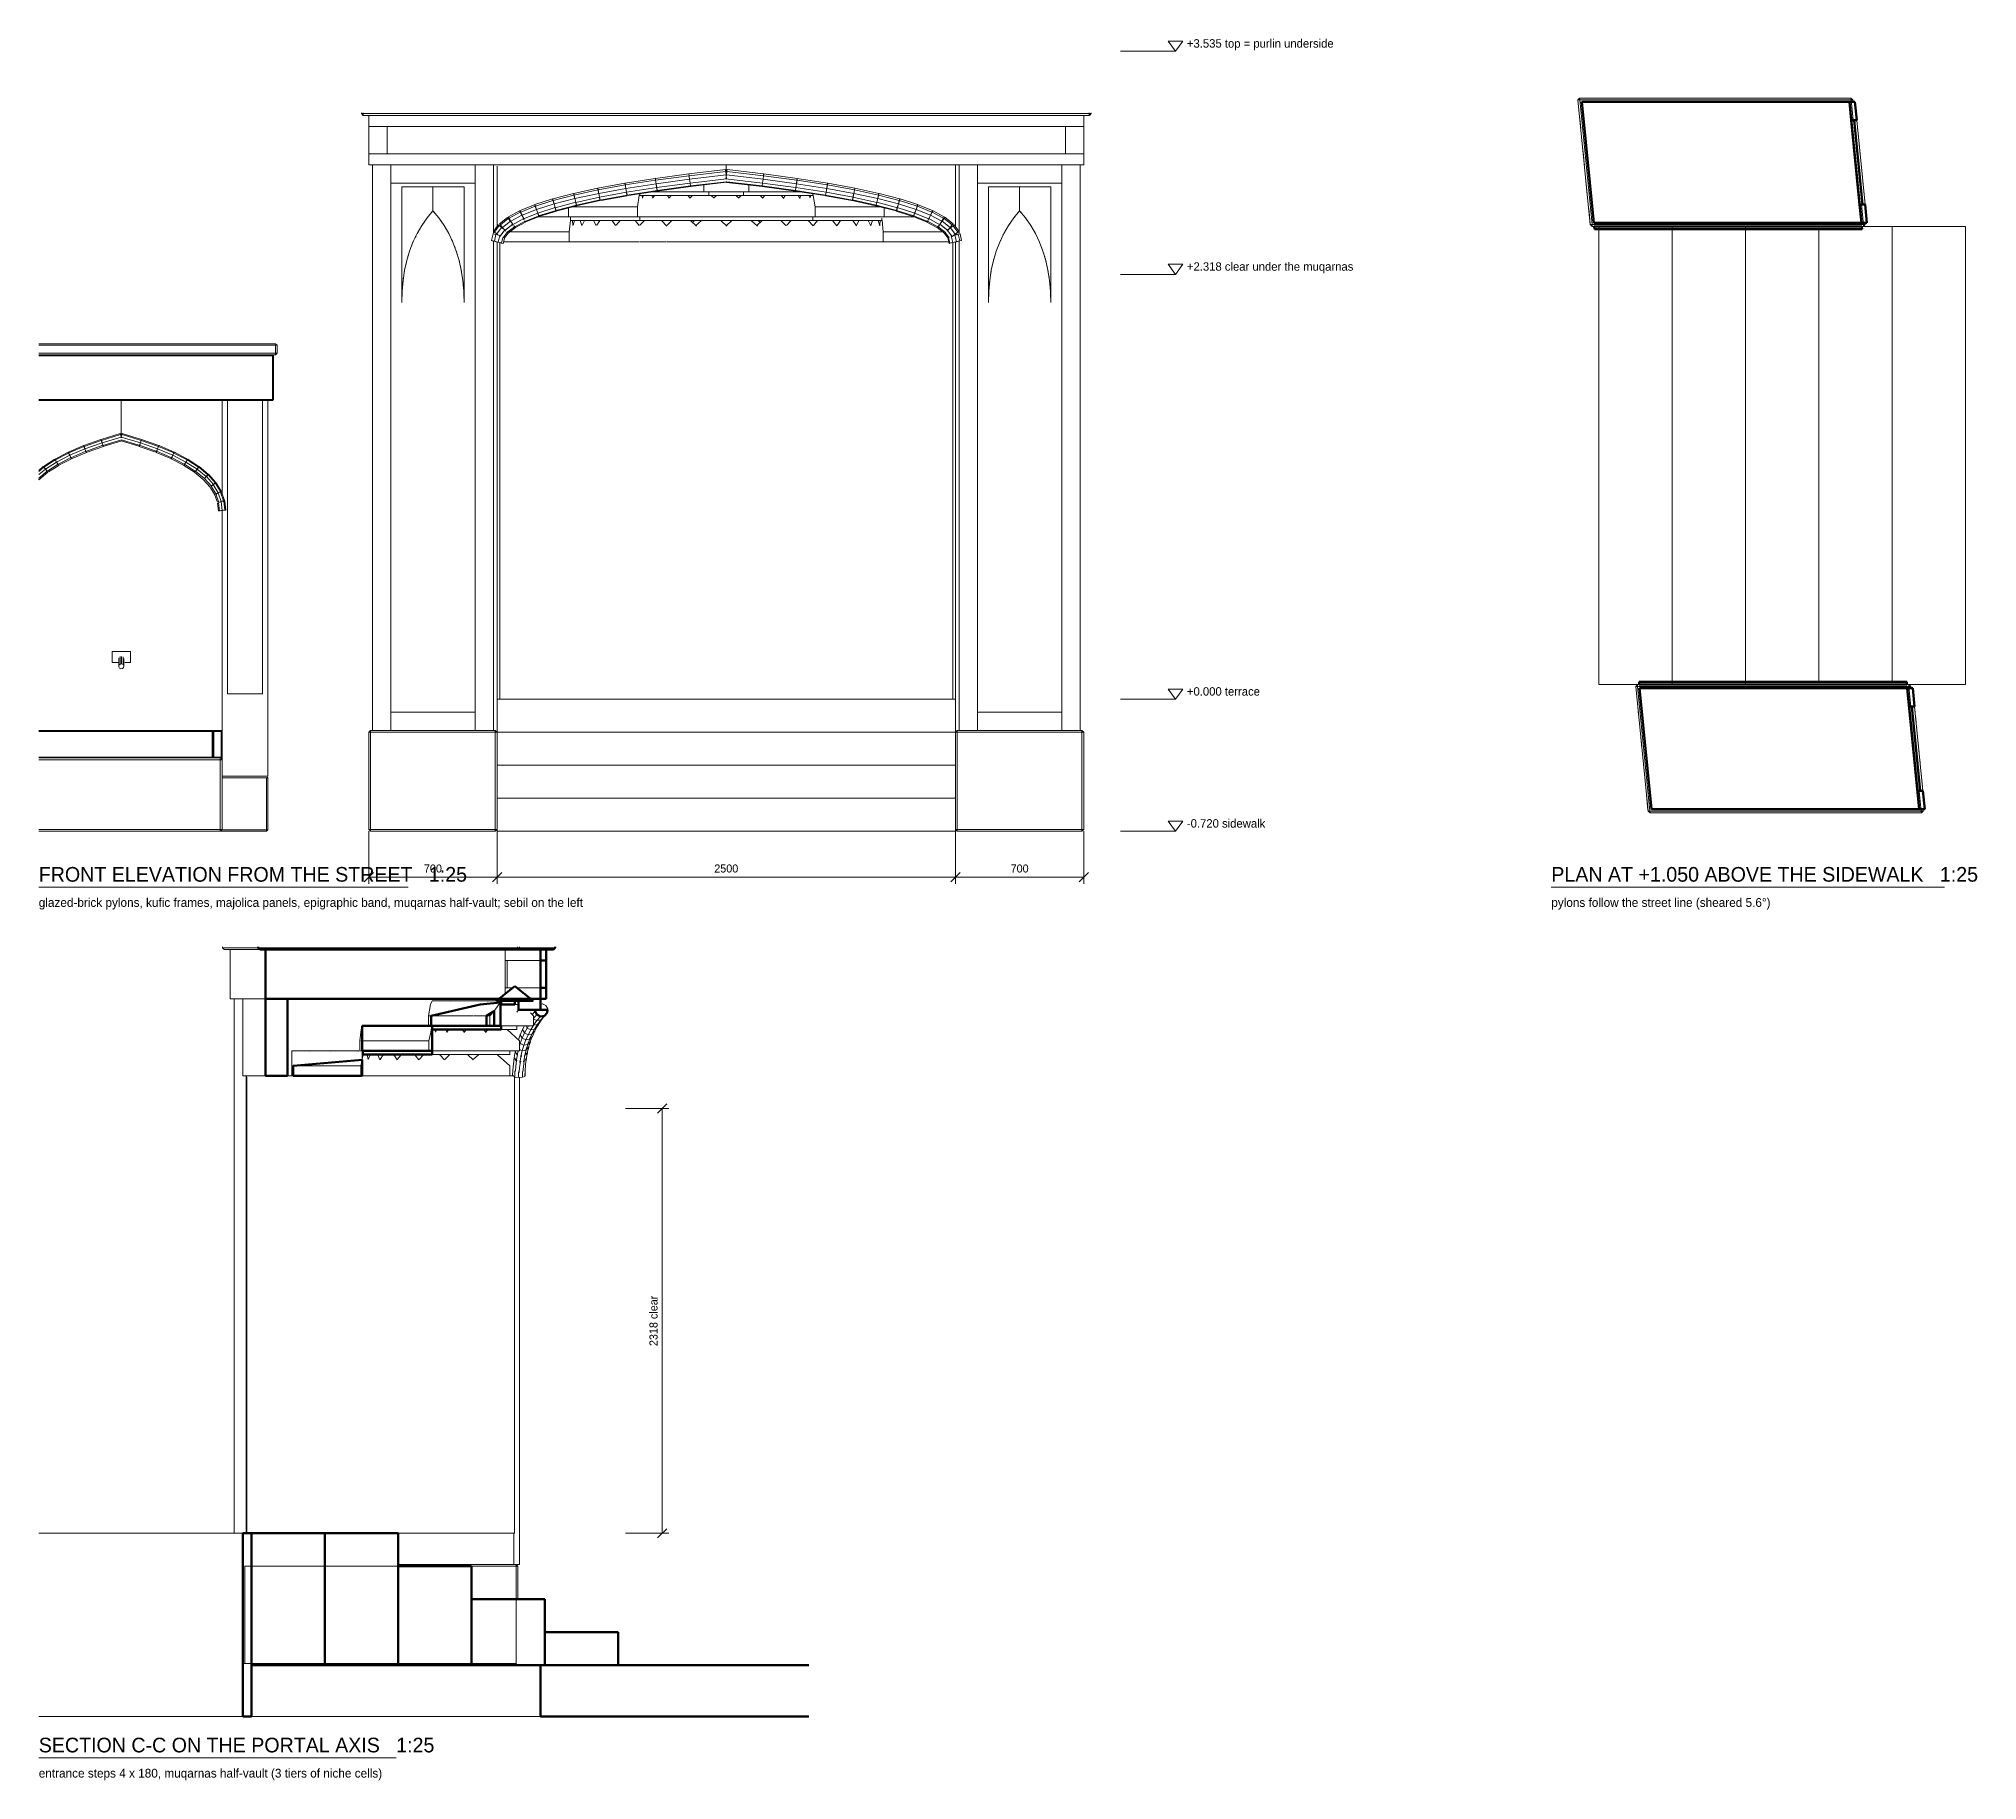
# Model space of a CAD drawing. Header units: metres. Extents: x 10 to 831, y 10 to 584.
# Drawn here: x 30 to 452.9, y 56.9 to 436.9 of the extents above; entities that cross this region are included whole.
import ezdxf
from ezdxf.enums import TextEntityAlignment as Align

# ---------------------------------------------------------------- set-up
doc = ezdxf.new("R2010")
doc.units = ezdxf.units.M
for name, color, linetype, lineweight in [('CUT', 7, 'Continuous', 50), ('DIM', 1, 'Continuous', 13), ('TXT', 7, 'Continuous', 18), ('VIS', 8, 'Continuous', 13)]:
    doc.layers.add(name, color=color, linetype=linetype, lineweight=lineweight)

msp = doc.modelspace()

# ---------------------------------------------------------------- texts
at = {"layer": 'DIM'}
for s, p in [('+3.535 top = purlin underside', (280.5, 435)), ('+2.318 clear under the muqarnas', (280.5, 386.32)), ('+0.000 terrace', (280.5, 293.6)), ('-0.720 sidewalk', (280.5, 264.8))]:
    msp.add_text(s, height=1.84, dxfattribs=at).set_placement(p)
for s, p in [('700', (116, 255)), ('2500', (180, 255)), ('700', (244, 255))]:
    msp.add_text(s, height=1.76, dxfattribs=at).set_placement(p, align=Align.CENTER)
msp.add_text('2318 clear', height=1.76, rotation=90, dxfattribs=at).set_placement((165, 157.16), align=Align.CENTER)
at = {"layer": 'TXT'}
for s, height, p in [('FRONT ELEVATION FROM THE STREET   1:25', 3.2, (30, 253)), ('PLAN AT +1.050 ABOVE THE SIDEWALK   1:25', 3.2, (360, 253)), ('glazed-brick pylons, kufic frames, majolica panels, epigraphic band, muqarnas half-vault; sebil on the left', 1.92, (30, 247.5)), ('pylons follow the street line (sheared 5.6°)', 1.92, (360, 247.5)), ('SECTION C-C ON THE PORTAL AXIS   1:25', 3.2, (30, 63)), ('entrance steps 4 x 180, muqarnas half-vault (3 tiers of niche cells)', 1.92, (30, 57.5))]:
    msp.add_text(s, height=height, dxfattribs=at).set_placement(p)

# ---------------------------------------------------------------- linework, layer by layer
at = {"layer": 'CUT'}
for p, q in [((369.262, 396.8), (366.66, 423.2)), ((366.66, 423.2), (425.06, 423.2)), ((425.06, 423.2), (426.26, 423.2)), ((425.454, 419.2), (425.06, 423.2)), ((425.06, 423.2), (427.662, 396.8)), ((426.26, 423.2), (426.654, 419.2)), ((425.454, 419.2), (426.054, 419.2)), ((427.268, 400.8), (425.454, 419.2)), ((426.654, 419.2), (425.454, 419.2)), ((426.054, 419.2), (427.868, 400.8)), ((427.868, 400.8), (427.268, 400.8)), ((427.268, 400.8), (428.468, 400.8)), ((427.662, 396.8), (427.268, 400.8)), ((428.468, 400.8), (428.862, 396.8)), ((427.662, 396.8), (369.262, 396.8)), ((369.3408, 396), (427.7408, 396)), ((369.4, 395.4), (369.3408, 396)), ((427.8, 395.4), (369.4, 395.4)), ((428.862, 396.8), (427.662, 396.8)), ((427.7408, 396), (427.8, 395.4)), ((379.1388, 296.6), (437.5388, 296.6)), ((379.198, 296), (379.1388, 296.6)), ((437.5388, 296.6), (437.598, 296)), ((437.598, 296), (379.198, 296)), ((381.8788, 268.8), (379.2768, 295.2)), ((379.2768, 295.2), (437.6768, 295.2)), ((437.6768, 295.2), (438.8768, 295.2)), ((438.0712, 291.2), (437.6768, 295.2)), ((437.6768, 295.2), (440.2788, 268.8)), ((438.8768, 295.2), (439.2712, 291.2)), ((438.0712, 291.2), (438.6712, 291.2)), ((439.8848, 272.8), (438.0712, 291.2)), ((439.2712, 291.2), (438.0712, 291.2)), ((438.6712, 291.2), (440.4848, 272.8)), ((440.4848, 272.8), (439.8848, 272.8)), ((439.8848, 272.8), (441.0848, 272.8)), ((440.2788, 268.8), (439.8848, 272.8)), ((441.0848, 272.8), (441.4788, 268.8)), ((440.2788, 268.8), (381.8788, 268.8)), ((441.4788, 268.8), (440.2788, 268.8)), ((77.8696, 238.8), (77.8696, 238.6)), ((77.8696, 238.6), (78.2696, 238.2)), ((78.2696, 238.2), (142.2696, 238.2)), ((139.4696, 238.2), (79.4696, 238.2)), ((79.4696, 238.2), (79.4696, 227.4)), ((140.6696, 238.2), (139.4696, 238.2)), ((139.4696, 238.2), (139.4696, 235.8)), ((139.4696, 227.4), (139.4696, 238.2)), ((140.6696, 235.8), (140.6696, 238.2)), ((142.2696, 238.2), (142.6696, 238.6)), ((142.6696, 238.6), (142.6696, 238.8)), ((139.4696, 235.8), (140.6696, 235.8)), ((140.6696, 235.8), (139.4696, 235.8)), ((139.4696, 235.8), (139.4696, 229.8)), ((140.6696, 229.8), (140.6696, 235.8)), ((133.8696, 230.2), (129.8696, 227)), ((137.8696, 227), (133.8696, 230.2)), ((140.6696, 229.8), (139.4696, 229.8)), ((139.4696, 229.8), (139.4696, 227.4)), ((139.4696, 229.8), (140.6696, 229.8)), ((140.6696, 227.4), (140.6696, 229.8)), ((84.2696, 227.4), (79.4696, 227.4)), ((79.4696, 227.4), (79.4696, 210.6)), ((79.4696, 227.4), (139.4696, 227.4)), ((84.2696, 210.6), (84.2696, 227.4)), ((126.2988, 226.18), (115.6456, 223.72)), ((115.6456, 223.72), (126.2988, 226.18)), ((130.7604, 226.6172), (126.2988, 226.18)), ((126.2988, 226.18), (130.7604, 226.6172)), ((127.706, 223.72), (129.3292, 224.744)), ((129.3292, 224.744), (127.706, 223.72)), ((129.3292, 224.744), (129.3292, 223.4676)), ((129.3292, 223.4676), (129.3292, 224.744)), ((129.8696, 227), (133.8696, 227)), ((130.7604, 226.18), (130.7604, 226.6172)), ((130.7604, 226.6172), (130.7604, 226.18)), ((130.7604, 224.0972), (130.7604, 226.18)), ((130.7604, 226.18), (130.7604, 224.0972)), ((130.8936, 226.2), (130.8936, 227)), ((130.8936, 227), (133.8696, 227)), ((133.8696, 226.2), (130.8936, 226.2)), ((133.8696, 227), (133.8696, 226.2)), ((133.8696, 227), (137.8696, 227)), ((134.6696, 227.4), (134.6696, 225)), ((139.4696, 227.4), (134.6696, 227.4)), ((134.6696, 225), (134.6696, 227.4)), ((134.6696, 227.4), (139.4696, 227.4)), ((134.6696, 225), (139.4696, 225)), ((139.4696, 225), (134.6696, 225)), ((138.2876, 224.7748), (138.322, 225)), ((138.2876, 224.7748), (138.322, 225)), ((138.6828, 224), (138.2876, 224.7748)), ((138.6828, 224), (138.2876, 224.7748)), ((138.322, 225), (138.4004, 225)), ((138.322, 225), (138.744, 225)), ((138.4004, 225), (138.5096, 224.9996)), ((138.5096, 224.9996), (138.7224, 224.9996)), ((138.7224, 224.9996), (139.6696, 225)), ((138.744, 225), (139.0552, 225)), ((139.0552, 225), (139.6696, 225)), ((139.4696, 225), (139.4696, 227.4)), ((139.4696, 227.4), (139.4696, 225)), ((139.4696, 227.4), (140.6696, 227.4)), ((139.6696, 225), (140.154, 225)), ((139.6696, 225), (140.2836, 225)), ((140.154, 225), (140.8296, 225.0004)), ((140.2836, 225), (140.5948, 225)), ((140.9192, 224.3644), (140.3092, 223.7464)), ((140.9192, 224.3644), (140.3092, 223.7464)), ((140.5948, 225), (141.0168, 225)), ((140.8296, 225.0004), (141.0168, 225)), ((141.0168, 225), (140.9192, 224.3644)), ((141.0168, 225), (140.9192, 224.3644)), ((100.5576, 221.5332), (115.8056, 221.5332)), ((100.5576, 220.7132), (100.5576, 221.5332)), ((100.5576, 219.2936), (100.5576, 220.7132)), ((115.6456, 223.72), (115.6456, 221.5332)), ((115.6456, 221.5332), (115.6456, 223.72)), ((115.6456, 221.5332), (130.7604, 221.5332)), ((130.7604, 221.5332), (115.6456, 221.5332)), ((115.8056, 221.5332), (115.8056, 220.7132)), ((115.8056, 220.7332), (115.8056, 221.5332)), ((115.8056, 221.5332), (130.8936, 221.5332)), ((130.8936, 220.7332), (115.8056, 220.7332)), ((115.8056, 220.7132), (115.8056, 219.2936)), ((127.706, 221.5332), (127.706, 223.72)), ((127.706, 223.72), (127.706, 221.5332)), ((129.3292, 221.5332), (127.706, 221.5332)), ((127.706, 221.5332), (129.3292, 221.5332)), ((129.3292, 223.4676), (129.3292, 222.2856)), ((129.3292, 221.5332), (129.3292, 223.4676)), ((129.3292, 222.2856), (129.3292, 221.5332)), ((130.7604, 221.5332), (130.7604, 224.0972)), ((130.7604, 224.0972), (130.7604, 221.5332)), ((130.8936, 221.5332), (130.8936, 220.7332)), ((139.4552, 223.6072), (138.6828, 224)), ((139.4552, 223.6072), (138.6828, 224)), ((140.3092, 223.7464), (139.4552, 223.6072)), ((140.3092, 223.7464), (139.4552, 223.6072)), ((100.5576, 216.0668), (100.5576, 219.2936)), ((115.8056, 216.0668), (100.5576, 216.0668)), ((100.7176, 215.2668), (100.7176, 216.0668)), ((100.7176, 216.0668), (115.8056, 216.0668)), ((115.8056, 219.2936), (115.8056, 216.0668)), ((115.8056, 216.0668), (115.8056, 215.2668)), ((100.5532, 214.1336), (85.4692, 212.7868)), ((85.4692, 212.7868), (100.5532, 214.1336)), ((85.4692, 212.7868), (85.4692, 210.6)), ((85.4692, 210.6), (85.4692, 212.7868)), ((100.5532, 213.144), (100.5532, 214.1336)), ((100.5532, 214.1336), (100.5532, 213.144)), ((100.5532, 211.5892), (100.5532, 213.144)), ((100.5532, 213.144), (100.5532, 211.5892)), ((100.5532, 210.6), (100.5532, 211.5892)), ((100.5532, 211.5892), (100.5532, 210.6)), ((115.8056, 215.2668), (100.7176, 215.2668)), ((79.4696, 210.6), (84.2696, 210.6)), ((85.4692, 210.6), (100.5532, 210.6)), ((100.5532, 210.6), (85.4692, 210.6)), ((74.54, 110.8), (76.396, 110.8)), ((74.54, 70.8), (74.54, 110.8)), ((92.396, 110.8), (76.396, 110.8)), ((76.396, 110.8), (76.396, 82)), ((76.396, 110.8), (76.396, 70.8)), ((92.396, 82), (92.396, 110.8)), ((108.396, 110.8), (92.396, 110.8)), ((92.396, 110.8), (92.396, 82)), ((108.396, 82), (108.396, 110.8)), ((124.396, 103.6), (108.396, 103.6)), ((108.396, 103.6), (108.396, 82)), ((124.396, 82), (124.396, 103.6)), ((140.396, 96.4), (124.396, 96.4)), ((124.396, 96.4), (124.396, 82)), ((140.396, 82), (140.396, 96.4)), ((156.396, 89.2), (140.396, 89.2)), ((140.396, 89.2), (140.396, 82)), ((156.396, 82), (156.396, 89.2)), ((76.396, 82), (92.396, 82)), ((92.396, 82), (108.396, 82)), ((108.396, 82), (124.396, 82)), ((124.396, 82), (140.396, 82)), ((198, 82), (139.4696, 82)), ((139.4696, 82), (139.4696, 70.8)), ((140.396, 82), (156.396, 82)), ((76.396, 70.8), (74.54, 70.8)), ((139.4696, 70.8), (198, 70.8))]:
    msp.add_line(p, q, dxfattribs=at)
at = {"layer": 'DIM'}
for p, q in [((266, 434.2), (278, 434.2)), ((266, 385.52), (278, 385.52)), ((266, 292.8), (278, 292.8)), ((102, 264), (102, 252.5)), ((130, 264), (130, 252.5)), ((130, 264), (130, 252.5)), ((230, 264), (230, 252.5)), ((230, 264), (230, 252.5)), ((258, 264), (258, 252.5)), ((266, 264), (278, 264)), ((101, 253), (103, 255)), ((102, 254), (130, 254)), ((129, 253), (131, 255)), ((129, 253), (131, 255)), ((130, 254), (230, 254)), ((229, 253), (231, 255)), ((229, 253), (231, 255)), ((230, 254), (258, 254)), ((257, 253), (259, 255)), ((158, 203.52), (167.5, 203.52)), ((165, 202.52), (167, 204.52)), ((166, 110.8), (166, 203.52)), ((158, 110.8), (167.5, 110.8)), ((165, 109.8), (167, 111.8))]:
    msp.add_line(p, q, dxfattribs=at)
for points in [[(276.4, 436.4), (279.6, 436.4), (278, 434.2), (276.4, 436.4)], [(276.4, 387.72), (279.6, 387.72), (278, 385.52), (276.4, 387.72)], [(276.4, 295), (279.6, 295), (278, 292.8), (276.4, 295)], [(276.4, 266.2), (279.6, 266.2), (278, 264), (276.4, 266.2)]]:
    msp.add_lwpolyline(points, dxfattribs=at)
at = {"layer": 'TXT'}
for p, q in [((30, 251.8), (110.6, 251.8)), ((360, 251.8), (445.8, 251.8)), ((30, 61.8), (108, 61.8))]:
    msp.add_line(p, q, dxfattribs=at)
at = {"layer": 'VIS'}
for p, q in [((366.1812, 424), (365.8204, 423.6)), ((365.8204, 423.6), (366.2204, 423.6)), ((365.8204, 423.6), (368.5016, 396.4)), ((366.1812, 424), (366.1908, 423.9)), ((366.2204, 423.6), (366.1812, 424)), ((366.1812, 424), (425.3812, 424)), ((425.3812, 424), (366.1812, 424)), ((366.1812, 424), (366.1812, 424)), ((368.9016, 396.4), (366.2204, 423.6)), ((366.2204, 423.6), (425.4204, 423.6)), ((366.66, 423.2), (425.06, 423.2)), ((369.262, 396.8), (366.66, 423.2)), ((366.66, 423.2), (366.66, 423.2)), ((366.66, 423.2), (425.06, 423.2)), ((369.262, 396.8), (366.66, 423.2)), ((425.06, 423.2), (425.4504, 419.24)), ((425.454, 419.2), (425.06, 423.2)), ((425.06, 423.2), (426.26, 423.2)), ((425.06, 423.2), (425.06, 423.2)), ((425.06, 423.2), (425.06, 423.2)), ((425.06, 423.2), (426.26, 423.2)), ((425.454, 419.2), (425.06, 423.2)), ((425.06, 423.2), (427.662, 396.8)), ((425.3812, 424), (425.4908, 423.9)), ((425.8204, 423.6), (425.3812, 424)), ((425.3812, 424), (425.4204, 423.6)), ((425.3812, 424), (425.3812, 424)), ((425.4204, 423.6), (425.8204, 423.6)), ((425.4204, 423.6), (425.8596, 419.1468)), ((425.8204, 423.6), (425.7204, 423.6)), ((425.8204, 423.6), (425.856, 423.2388)), ((425.8444, 423.3592), (425.8204, 423.6)), ((425.8204, 423.6), (425.8204, 423.6)), ((426.26, 423.2), (426.654, 419.2)), ((426.26, 423.2), (426.26, 423.2)), ((426.26, 423.2), (426.654, 419.2)), ((100.4, 420.8), (100.4, 420.6)), ((100.8, 420.6), (100.4, 420.6)), ((100.4, 420.6), (100.8, 420.2)), ((100.4, 420.6), (100.4, 420.6)), ((100.8, 420.6), (100.8, 420.8)), ((100.8, 420.2), (100.8, 420.6)), ((259.2, 420.6), (100.8, 420.6)), ((100.8, 420.2), (259.2, 420.2)), ((102, 417.8), (102, 420.0668)), ((258, 409.4), (258, 420.0772)), ((258, 409.4), (258, 420.0772)), ((258, 417.8), (258, 420.0668)), ((258, 417.8), (258, 420.0668)), ((259.2, 420.8), (259.2, 420.6)), ((259.2, 420.2), (259.6, 420.6)), ((259.6, 420.6), (259.2, 420.6)), ((259.2, 420.6), (259.2, 420.2)), ((259.2, 420.2), (259.2, 420.2)), ((259.6, 420.6), (259.3, 420.3)), ((259.6, 420.6), (259.6, 420.8)), ((259.6, 420.8), (259.6, 420.6)), ((259.6, 420.6), (259.6, 420.6)), ((366.4372, 417.3416), (366.1644, 420.1096)), ((426.654, 419.2), (425.454, 419.2)), ((425.454, 419.2), (425.454, 419.2)), ((425.4776, 418.9612), (425.454, 419.2)), ((425.454, 419.2), (426.654, 419.2)), ((425.454, 419.2), (427.268, 400.8)), ((426.654, 419.2), (425.454, 419.2)), ((425.454, 419.2), (425.454, 419.2)), ((427.268, 400.8), (425.454, 419.2)), ((425.454, 419.2), (426.054, 419.2)), ((425.454, 419.2), (425.454, 419.2)), ((425.454, 419.2), (426.054, 419.2)), ((427.268, 400.8), (425.454, 419.2)), ((426.654, 419.2), (425.454, 419.2)), ((426.054, 419.2), (427.868, 400.8)), ((426.054, 419.2), (426.054, 419.2)), ((426.054, 419.2), (427.868, 400.8)), ((426.654, 419.2), (426.666, 419.0804)), ((428.468, 400.8), (426.654, 419.2)), ((426.654, 419.2), (426.654, 419.2)), ((426.654, 419.2), (426.654, 419.2)), ((426.7012, 418.722), (426.7132, 418.6024)), ((258, 417.8), (102, 417.8)), ((102, 417.8), (102, 417.8)), ((102, 417.8), (106, 417.8)), ((102, 411.8), (102, 417.8)), ((106, 417.8), (254, 417.8)), ((106, 411.8), (106, 417.8)), ((106, 417.8), (106, 417.8)), ((106, 411.8), (106, 417.8)), ((254, 417.8), (254, 417.8)), ((254, 411.8), (254, 417.8)), ((254, 417.8), (258, 417.8)), ((254, 411.8), (254, 417.8)), ((258, 417.8), (257.8752, 417.8)), ((258, 417.8), (258, 417.8)), ((258, 417.8), (258, 417.8)), ((258, 411.8), (258, 417.8)), ((258, 411.8), (258, 417.8)), ((425.5248, 418.4832), (425.5132, 418.6024)), ((425.572, 418.0052), (425.56, 418.1248)), ((425.6192, 417.5272), (425.6072, 417.6468)), ((425.666, 417.0492), (425.6544, 417.1688)), ((425.7368, 416.3324), (425.7252, 416.452)), ((425.784, 415.8544), (425.772, 415.974)), ((425.8312, 415.3764), (425.8192, 415.496)), ((425.878, 414.8988), (425.8664, 415.018)), ((425.9252, 414.4208), (425.9136, 414.5404)), ((426.7484, 418.244), (426.76, 418.1248)), ((426.7956, 417.766), (426.8072, 417.6468)), ((426.8428, 417.2884), (426.8544, 417.1688)), ((426.8896, 416.8104), (426.9016, 416.6908)), ((426.9368, 416.3324), (426.9484, 416.2128)), ((426.984, 415.8544), (426.9956, 415.7352)), ((427.0548, 415.1376), (427.0664, 415.018)), ((427.1016, 414.6596), (427.1136, 414.5404)), ((102, 411.8), (258, 411.8)), ((102, 409.4), (102, 411.8)), ((106, 411.8), (102, 411.8)), ((102, 411.8), (102, 411.8)), ((254, 411.8), (106, 411.8)), ((106, 411.8), (106, 411.8)), ((258, 411.8), (254, 411.8)), ((254, 411.8), (254, 411.8)), ((258, 411.8), (257.8804, 411.8)), ((258, 411.8), (258, 411.8)), ((258, 409.4), (258, 411.8)), ((258, 409.4), (258, 411.8)), ((258, 411.8), (258, 411.8)), ((367.078, 410.8424), (366.8288, 413.37)), ((425.996, 413.704), (425.984, 413.8232)), ((426.0432, 413.226), (426.0312, 413.3452)), ((426.09, 412.748), (426.0784, 412.8676)), ((426.1372, 412.27), (426.1256, 412.3896)), ((426.1844, 411.7924), (426.1724, 411.9116)), ((426.2552, 411.0752), (426.2432, 411.1948)), ((426.302, 410.5972), (426.2904, 410.7168)), ((427.1488, 414.182), (427.1608, 414.0624)), ((427.196, 413.704), (427.2076, 413.5844)), ((427.2432, 413.226), (427.2548, 413.1064)), ((427.29, 412.748), (427.302, 412.6284)), ((427.3372, 412.27), (427.3492, 412.1508)), ((427.408, 411.5532), (427.4196, 411.4336)), ((427.4552, 411.0752), (427.4668, 410.9556)), ((427.502, 410.5972), (427.514, 410.478)), ((258, 409.4), (102, 409.4)), ((102, 409.4), (102, 409.4)), ((102.8, 286), (102.8, 409.28)), ((106.8, 286), (106.8, 409.28)), ((106.8, 405.4), (106.8, 409.2752)), ((125.2, 286), (125.2, 409.28)), ((125.2, 405.4), (125.2, 409.2752)), ((129.2, 394.5152), (129.2, 409.28)), ((129.2, 394.5152), (129.2, 409.28)), ((129.2, 394.5152), (129.2, 409.28)), ((129.2, 394.5152), (129.2, 409.28)), ((130, 409.16), (130, 395.84)), ((157.9112, 405.4156), (164.5084, 406.4476)), ((164.5684, 406.064), (157.9712, 405.032)), ((164.5084, 406.4476), (164.5684, 406.064)), ((164.5372, 406.4512), (171.8288, 407.4352)), ((164.5892, 406.0656), (164.5372, 406.4512)), ((164.5372, 406.4512), (164.5464, 406.3824)), ((164.5684, 406.064), (164.6872, 405.3048)), ((171.8808, 407.0496), (164.5892, 406.0656)), ((164.692, 405.3032), (164.5892, 406.0656)), ((164.692, 405.3032), (171.9836, 406.2872)), ((171.8288, 407.4352), (171.8808, 407.0496)), ((171.8804, 407.0528), (171.8288, 407.4352)), ((171.8528, 407.438), (179.8388, 408.374)), ((171.8984, 407.0504), (171.8528, 407.438)), ((171.8528, 407.438), (171.8608, 407.3696)), ((171.8808, 407.0496), (171.9836, 406.2872)), ((179.8844, 407.9864), (171.8984, 407.0504)), ((171.988, 406.2864), (171.8984, 407.0504)), ((171.9836, 406.2872), (171.9192, 406.7656)), ((171.9836, 406.2872), (172.098, 405.4396)), ((171.988, 406.2864), (179.974, 407.2224)), ((172.0872, 405.4368), (171.988, 406.2864)), ((172.0872, 405.4368), (180.0736, 406.3728)), ((179.8388, 408.374), (179.8844, 407.9864)), ((179.974, 407.2224), (179.8388, 408.374)), ((179.8652, 408.1516), (179.8388, 408.374)), ((179.8844, 407.9864), (179.974, 407.2224)), ((179.9172, 407.7072), (179.904, 407.8184)), ((179.9264, 406.3728), (179.9192, 406.3108)), ((179.9264, 406.3728), (180.026, 407.2224)), ((179.9264, 406.3728), (187.9124, 405.4368)), ((179.974, 407.2224), (180.0736, 406.3728)), ((180, 407.2668), (180, 409.2668)), ((180, 409.1332), (180, 407.1332)), ((180.026, 407.2224), (180.0156, 407.1336)), ((180.026, 407.2224), (180.1156, 407.9864)), ((180.026, 407.2224), (188.012, 406.2864)), ((180.0316, 407.2692), (180.042, 407.3588)), ((180.0736, 406.3728), (180.0604, 406.484)), ((180.0736, 406.3728), (180.0852, 406.2712)), ((180.09, 407.7668), (180.1156, 407.9864)), ((180.0904, 407.772), (180.1156, 407.9864)), ((180.0944, 407.8072), (180.1156, 407.9864)), ((180.1156, 407.9864), (180.1612, 408.374)), ((188.1016, 407.0504), (180.1156, 407.9864)), ((180.1612, 408.374), (180.1584, 408.3512)), ((180.1612, 408.374), (188.1472, 407.438)), ((187.902, 405.4396), (188.016, 406.2872)), ((188.012, 406.2864), (187.9124, 405.4368)), ((188.1016, 407.0504), (188.012, 406.2864)), ((188.016, 406.2872), (188.1192, 407.0496)), ((188.016, 406.2872), (195.308, 405.3032)), ((188.0896, 406.8296), (188.0968, 406.8848)), ((188.1472, 407.438), (188.1016, 407.0504)), ((188.1192, 407.0496), (188.1712, 407.4352)), ((195.4108, 406.0656), (188.1192, 407.0496)), ((188.1264, 407.2608), (188.1472, 407.438)), ((188.1324, 407.3136), (188.1472, 407.438)), ((188.1416, 407.3924), (188.1472, 407.438)), ((188.1712, 407.4352), (188.168, 407.4124)), ((188.1712, 407.4352), (195.4628, 406.4512)), ((195.4108, 406.0656), (195.308, 405.3032)), ((195.3128, 405.3048), (195.4316, 406.064)), ((195.4628, 406.4512), (195.4108, 406.0656)), ((195.4316, 406.064), (195.4916, 406.4476)), ((202.0288, 405.032), (195.4316, 406.064)), ((195.4388, 406.274), (195.4628, 406.4512)), ((195.446, 406.3268), (195.4628, 406.4512)), ((195.4564, 406.4052), (195.4628, 406.4512)), ((195.4916, 406.4476), (195.478, 406.3588)), ((195.4916, 406.4476), (195.488, 406.4244)), ((195.4916, 406.4476), (202.0888, 405.4156)), ((230, 395.96), (230, 409.28)), ((230, 395.96), (230, 409.28)), ((230, 395.96), (230, 409.28)), ((230, 409.16), (230, 395.84)), ((230.8, 394.5152), (230.8, 409.28)), ((234.8, 286), (234.8, 409.28)), ((234.8, 405.4), (234.8, 409.2752)), ((253.2, 286), (253.2, 409.28)), ((253.2, 405.4), (253.2, 409.2752)), ((257.2, 286.24), (257.2, 409.28)), ((257.2, 286.24), (257.2, 409.28)), ((257.2, 286), (257.2, 409.28)), ((257.2, 286.24), (257.2, 409.28)), ((258, 409.4), (257.8804, 409.4)), ((258, 409.4), (258, 409.4)), ((258, 409.4), (258, 409.4)), ((367.1492, 410.1204), (367.1372, 410.2408)), ((367.2204, 409.398), (367.1848, 409.7592)), ((367.8608, 402.8992), (367.4932, 406.63)), ((426.3492, 410.1196), (426.3376, 410.2388)), ((426.3964, 409.6416), (426.3844, 409.7612)), ((426.4436, 409.1636), (426.4316, 409.2832)), ((426.514, 408.4468), (426.4788, 408.8052)), ((426.5612, 407.9688), (426.5496, 408.0884)), ((426.6084, 407.4908), (426.5964, 407.6104)), ((426.6556, 407.0132), (426.6436, 407.1324)), ((426.7024, 406.5352), (426.6908, 406.6544)), ((426.7732, 405.818), (426.738, 406.1764)), ((427.5492, 410.1196), (427.5612, 410)), ((427.5964, 409.6416), (427.608, 409.522)), ((427.6436, 409.1636), (427.6552, 409.044)), ((427.6904, 408.6856), (427.7024, 408.566)), ((427.7376, 408.2076), (427.7732, 407.8492)), ((427.8084, 407.4908), (427.82, 407.3716)), ((427.8556, 407.0132), (427.8672, 406.8936)), ((427.9024, 406.5352), (427.9144, 406.4156)), ((427.9496, 406.0572), (427.9616, 405.9376)), ((125.2, 405.4), (106.8, 405.4)), ((106.8, 405.4), (106.8, 405.4)), ((106.8, 290.2404), (106.8, 405.2796)), ((109.2, 404.6), (109.2, 379.4)), ((116, 404.6), (109.2, 404.6)), ((110.1712, 404.6), (115.8784, 404.6)), ((116, 399.4), (116, 404.6)), ((122.8, 404.6), (116, 404.6)), ((116, 404.6), (116, 399.4)), ((116.9712, 404.6), (122.8, 404.6)), ((122.8, 404.6), (122.8, 379.4)), ((122.8, 379.4), (122.8, 404.6)), ((122.8, 404.6), (122.8, 404.6)), ((138.2572, 400.7616), (142.0764, 401.9856)), ((142.0764, 401.9856), (142.1904, 401.6296)), ((142.0924, 401.936), (142.0764, 401.9856)), ((142.1504, 402.0052), (146.6644, 403.1816)), ((142.2464, 401.6376), (142.1504, 402.0052)), ((142.1504, 402.0052), (142.1692, 401.9332)), ((146.7604, 402.8136), (142.2464, 401.6376)), ((142.4392, 400.898), (146.9528, 402.074)), ((146.6644, 403.1816), (146.7604, 402.8136)), ((146.7204, 402.9664), (146.6644, 403.1816)), ((146.7208, 403.1936), (151.9288, 404.322)), ((146.802, 402.8184), (146.7208, 403.1936)), ((146.7208, 403.1936), (146.736, 403.1228)), ((146.7208, 403.1936), (146.7408, 403.1)), ((146.7604, 402.8136), (146.9528, 402.074)), ((152.0104, 403.9464), (146.802, 402.8184)), ((146.964, 402.0696), (146.802, 402.8184)), ((146.8324, 402.536), (146.8044, 402.6436)), ((146.8424, 402.6316), (146.964, 402.0696)), ((146.8696, 402.5064), (146.968, 402.0516)), ((146.9448, 402.1056), (146.9168, 402.2132)), ((146.9528, 402.074), (147.1688, 401.2448)), ((146.964, 402.0696), (152.1724, 403.1976)), ((147.1452, 401.2328), (146.964, 402.0696)), ((147.1452, 401.2328), (152.3536, 402.3608)), ((151.9288, 404.322), (152.0104, 403.9464)), ((151.9696, 404.1344), (151.9288, 404.322)), ((151.9764, 404.104), (151.9288, 404.322)), ((151.9732, 404.33), (157.8756, 405.41)), ((152.0424, 403.9496), (151.9732, 404.33)), ((151.9732, 404.33), (151.9772, 404.3064)), ((152.0104, 403.9464), (152.1724, 403.1976)), ((152.0912, 403.5724), (152.0304, 403.8532)), ((157.9452, 405.0296), (152.0424, 403.9496)), ((152.1808, 403.1948), (152.0424, 403.9496)), ((152.0704, 403.668), (152.0468, 403.7772)), ((152.1336, 403.4512), (152.0736, 403.7808)), ((152.0996, 403.6388), (152.1164, 403.5468)), ((152.1172, 403.4524), (152.1372, 403.3612)), ((152.1724, 403.1976), (152.1524, 403.2912)), ((152.1724, 403.1976), (152.3536, 402.3608)), ((152.1808, 403.1948), (158.0836, 404.2748)), ((152.3348, 402.3528), (152.1808, 403.1948)), ((152.3348, 402.3528), (152.3148, 402.4628)), ((152.3536, 402.3608), (152.33, 402.4696)), ((152.3348, 402.3528), (158.2376, 403.4328)), ((152.4456, 401.746), (152.3348, 402.3528)), ((152.3536, 402.3608), (152.4848, 401.756)), ((152.4456, 401.746), (158.3484, 402.826)), ((152.4848, 401.756), (152.4608, 401.8664)), ((152.7076, 401.6492), (158.374, 402.686)), ((157.8756, 405.41), (157.9452, 405.0296)), ((157.8844, 405.3632), (157.8756, 405.41)), ((157.9712, 405.032), (157.9112, 405.4156)), ((157.9112, 405.4156), (157.9148, 405.3924)), ((157.9112, 405.4156), (157.9856, 404.9392)), ((157.9564, 404.9704), (157.936, 405.0804)), ((157.9452, 405.0296), (158.0836, 404.2748)), ((158.0896, 404.2728), (157.9712, 405.032)), ((158.0304, 404.6536), (158.0896, 404.2728)), ((158.0836, 404.2748), (158.2376, 403.4328)), ((158.0896, 404.2728), (164.6872, 405.3048)), ((158.222, 403.4276), (158.0896, 404.2728)), ((158.2376, 403.4328), (158.2176, 403.5428)), ((158.222, 403.4276), (164.8192, 404.4596)), ((158.3172, 402.8196), (158.222, 403.4276)), ((158.2376, 403.4328), (158.3484, 402.826)), ((158.3172, 402.8196), (164.9144, 403.8512)), ((158.3316, 402.7268), (158.3172, 402.8196)), ((158.3484, 402.826), (158.3284, 402.9372)), ((158.3484, 402.826), (158.374, 402.686)), ((158.374, 402.686), (158.354, 402.796)), ((158.374, 402.686), (158.3624, 402.7496)), ((158.5832, 402.7188), (164.936, 403.7124)), ((160.6372, 400.2532), (161.024, 402.7132)), ((161.024, 402.7132), (161.142, 403.0324)), ((161.136, 402.7332), (161.136, 403.1332)), ((176.224, 402.7332), (161.136, 402.7332)), ((161.136, 402.7332), (161.148, 402.7332)), ((161.632, 402.7132), (161.7224, 402.1392)), ((161.7276, 402.2212), (161.9532, 402.7132)), ((161.9532, 402.7132), (162.0028, 402.7588)), ((163.728, 402.7132), (163.9916, 402.1392)), ((163.9132, 403.5332), (175.0784, 403.5332)), ((163.9888, 402.2212), (164.3448, 402.7132)), ((164.3448, 402.7132), (164.4224, 402.7588)), ((164.6872, 405.3048), (164.8192, 404.4596)), ((164.8064, 404.4556), (164.692, 405.3032)), ((164.7152, 405.1312), (164.7268, 405.0468)), ((164.8192, 404.4596), (164.802, 404.57)), ((164.8064, 404.4556), (172.098, 405.4396)), ((164.8888, 403.8468), (164.8064, 404.4556)), ((164.8192, 404.4596), (164.9144, 403.8512)), ((164.8888, 403.8468), (164.8772, 403.9312)), ((164.8888, 403.8468), (172.1804, 404.8308)), ((164.9072, 403.7088), (164.8888, 403.8468)), ((164.9072, 403.7088), (172.1988, 404.6928)), ((164.9144, 403.8512), (164.936, 403.7124)), ((164.936, 403.7124), (164.926, 403.7764)), ((167.1424, 402.7132), (167.5576, 402.1392)), ((167.5468, 402.2212), (168.0044, 402.7132)), ((168.0044, 402.7132), (168.1044, 402.7588)), ((171.5984, 402.7132), (172.132, 402.1392)), ((172.1588, 404.8272), (172.0872, 405.4368)), ((172.098, 405.4396), (172.1804, 404.8308)), ((172.114, 402.2212), (172.636, 402.7132)), ((172.1588, 404.8272), (172.1488, 404.912)), ((172.1588, 404.8272), (180.024, 405.7492)), ((172.1748, 404.69), (172.1588, 404.8272)), ((172.1748, 404.69), (180.04, 405.6116)), ((172.1804, 404.8308), (172.1988, 404.6928)), ((172.1988, 404.6928), (172.1904, 404.7568)), ((172.636, 402.7132), (172.7496, 402.7588)), ((175.0784, 403.5332), (175.0784, 405.1124)), ((176.1704, 403.5332), (175.0784, 403.5332)), ((176.224, 403.5332), (176.2964, 403.5332)), ((176.224, 402.7332), (176.224, 403.5332)), ((176.2964, 402.7332), (176.224, 402.7332)), ((176.292, 403.5332), (176.2616, 403.5332)), ((176.2964, 403.5332), (176.5116, 403.5332)), ((176.5116, 402.7332), (176.2964, 402.7332)), ((176.5116, 403.5332), (176.8604, 403.5332)), ((176.8604, 402.7332), (176.5116, 402.7332)), ((176.7348, 402.7132), (177.3436, 402.1392)), ((176.8604, 403.5332), (177.33, 403.5332)), ((177.33, 402.7332), (176.8604, 402.7332)), ((177.32, 402.2212), (177.2296, 402.1392)), ((177.32, 402.2212), (177.864, 402.7132)), ((177.33, 403.5332), (177.902, 403.5332)), ((177.902, 402.7332), (177.33, 402.7332)), ((177.6828, 402.5492), (177.592, 402.4672)), ((177.8968, 403.5332), (177.8156, 403.5332)), ((177.864, 402.7132), (177.9824, 402.7588)), ((177.902, 403.5332), (178.5548, 403.5332)), ((178.5548, 402.7332), (177.902, 402.7332)), ((178.5548, 403.5332), (179.2632, 403.5332)), ((179.2632, 402.7332), (178.5548, 402.7332)), ((179.2632, 403.5332), (180, 403.5332)), ((180, 402.7332), (179.2632, 402.7332)), ((179.9284, 403.5332), (179.5888, 403.5332)), ((180.5016, 403.5332), (179.9072, 403.5332)), ((180, 403.5332), (180.7368, 403.5332)), ((180.7368, 402.7332), (180, 402.7332)), ((180.0808, 405.5976), (187.8252, 404.69)), ((180.0972, 405.7348), (187.8412, 404.8272)), ((180.7368, 403.5332), (181.4448, 403.5332)), ((181.4448, 402.7332), (180.7368, 402.7332)), ((181.4528, 403.5332), (181.334, 403.5332)), ((181.4448, 403.5332), (182.098, 403.5332)), ((182.098, 402.7332), (181.4448, 402.7332)), ((182.136, 402.7132), (182.0176, 402.7588)), ((182.098, 403.5332), (182.67, 403.5332)), ((182.67, 402.7332), (182.098, 402.7332)), ((182.3172, 402.5492), (182.136, 402.7132)), ((182.136, 402.7132), (182.7704, 402.1392)), ((182.6796, 402.2212), (182.5892, 402.3032)), ((182.67, 403.5332), (183.1396, 403.5332)), ((183.1396, 402.7332), (182.67, 402.7332)), ((182.7432, 402.2212), (183.2652, 402.7132)), ((183.1396, 403.5332), (183.4884, 403.5332)), ((183.4884, 402.7332), (183.1396, 402.7332)), ((183.2652, 402.7132), (183.3788, 402.7588)), ((183.52, 403.5332), (183.488, 403.5332)), ((183.4884, 403.5332), (183.7036, 403.5332)), ((183.7036, 402.7332), (183.4884, 402.7332)), ((183.7036, 403.5332), (183.776, 403.5332)), ((183.776, 402.7332), (183.7036, 402.7332)), ((183.776, 403.5332), (183.8956, 403.5332)), ((183.776, 402.7332), (183.776, 403.5332)), ((198.864, 402.7332), (183.776, 402.7332)), ((184.9216, 403.5332), (183.934, 403.5332)), ((184.9216, 404.9912), (184.9216, 403.5332)), ((184.9216, 403.5332), (196.138, 403.5332)), ((187.364, 402.7132), (187.9728, 402.1392)), ((187.8012, 404.6928), (187.8196, 404.8308)), ((187.8012, 404.6928), (187.8156, 404.8)), ((187.8012, 404.6928), (195.0928, 403.7088)), ((187.8196, 404.8308), (187.902, 405.4396)), ((187.8196, 404.8308), (195.1112, 403.8468)), ((187.8412, 404.8272), (187.8252, 404.69)), ((187.8252, 404.69), (187.8328, 404.7544)), ((187.9124, 405.4368), (187.8412, 404.8272)), ((187.8412, 404.8272), (187.8556, 404.9488)), ((187.902, 405.4396), (187.8936, 405.3776)), ((187.902, 405.4396), (195.1936, 404.4556)), ((187.9116, 402.186), (188.4016, 402.7132)), ((188.4016, 402.7132), (188.5016, 402.7588)), ((191.9956, 402.7132), (192.5672, 402.0984)), ((192.476, 402.186), (192.8576, 402.7132)), ((192.8576, 402.7132), (192.9352, 402.7588)), ((195.064, 403.7124), (195.0856, 403.8512)), ((195.064, 403.7124), (201.5388, 402.6996)), ((195.0856, 403.8512), (195.1808, 404.4596)), ((195.0856, 403.8512), (201.6828, 402.8196)), ((195.1112, 403.8468), (195.0928, 403.7088)), ((195.0928, 403.7088), (195.1012, 403.7728)), ((195.1936, 404.4556), (195.1112, 403.8468)), ((195.1112, 403.8468), (195.1276, 403.968)), ((195.1808, 404.4596), (195.3128, 405.3048)), ((195.1808, 404.4596), (201.778, 403.4276)), ((195.308, 405.3032), (195.1936, 404.4556)), ((195.2784, 405.0848), (195.27, 405.03)), ((195.308, 405.3032), (195.2856, 405.1384)), ((195.3128, 405.3048), (195.3044, 405.2496)), ((195.3128, 405.3048), (201.91, 404.2728)), ((195.6552, 402.7132), (196.1004, 402.0984)), ((196.03, 402.186), (196.272, 402.7132)), ((196.272, 402.7132), (196.3212, 402.7588)), ((198.0468, 402.7132), (198.2484, 402.274)), ((198.2908, 402.2212), (198.368, 402.7132)), ((198.368, 402.7132), (198.3848, 402.7588)), ((198.864, 403), (198.864, 402.7332)), ((198.8748, 402.9868), (198.976, 402.7132)), ((198.976, 402.7132), (199.3628, 400.2532)), ((201.6256, 402.686), (201.6516, 402.826)), ((201.6256, 402.686), (201.642, 402.7744)), ((201.6256, 402.686), (207.4104, 401.6276)), ((201.6516, 402.826), (201.7624, 403.4328)), ((201.6516, 402.826), (207.5544, 401.746)), ((201.6828, 402.8196), (201.6648, 402.7036)), ((201.778, 403.4276), (201.6828, 402.8196)), ((201.7624, 403.4328), (201.9164, 404.2748)), ((201.7624, 403.4328), (207.6652, 402.3528)), ((201.91, 404.2728), (201.778, 403.4276)), ((201.91, 404.2728), (201.8844, 404.108)), ((202.0288, 405.032), (201.91, 404.2728)), ((201.9164, 404.2748), (202.0544, 405.0296)), ((201.9164, 404.2748), (207.8192, 403.1948)), ((202.0288, 405.032), (202.0032, 404.8672)), ((202.0888, 405.4156), (202.0288, 405.032)), ((202.0544, 405.0296), (202.124, 405.41)), ((207.9572, 403.9496), (202.0544, 405.0296)), ((202.124, 405.41), (202.108, 405.3216)), ((202.124, 405.41), (202.1112, 405.34)), ((202.124, 405.41), (208.0268, 404.33)), ((207.5152, 401.756), (207.6464, 402.3608)), ((207.6652, 402.3528), (207.5544, 401.746)), ((207.6464, 402.3608), (207.6328, 402.2988)), ((207.6464, 402.3608), (207.8276, 403.1976)), ((207.6464, 402.3608), (212.8544, 401.2328)), ((207.8192, 403.1948), (207.6652, 402.3528)), ((207.8276, 403.1976), (207.7916, 403.0328)), ((207.794, 403.0572), (207.9572, 403.9496)), ((207.9572, 403.9496), (207.8192, 403.1948)), ((207.8276, 403.1976), (207.9896, 403.9464)), ((207.8276, 403.1976), (213.0356, 402.0696)), ((208.0268, 404.33), (207.9572, 403.9496)), ((207.9896, 403.9464), (208.0708, 404.322)), ((213.198, 402.8184), (207.9896, 403.9464)), ((208.0708, 404.322), (208.066, 404.298)), ((208.0708, 404.322), (213.2792, 403.1936)), ((212.8312, 401.2448), (213.0468, 402.074)), ((213.0356, 402.0696), (212.8544, 401.2328)), ((212.9976, 401.8936), (213.0356, 402.0696)), ((213.198, 402.8184), (213.0356, 402.0696)), ((213.0468, 402.074), (213.2396, 402.8136)), ((213.0468, 402.074), (217.5608, 400.898)), ((213.0824, 402.21), (213.098, 402.2704)), ((213.1504, 402.5988), (213.1148, 402.434)), ((213.1452, 402.4512), (213.1924, 402.6324)), ((213.198, 402.8184), (213.186, 402.7636)), ((213.2792, 403.1936), (213.198, 402.8184)), ((213.2396, 402.8136), (213.3356, 403.1816)), ((217.7536, 401.6376), (213.2396, 402.8136)), ((213.2412, 403.018), (213.2792, 403.1936)), ((213.3356, 403.1816), (213.2672, 402.9188)), ((213.2692, 403.1464), (213.2792, 403.1936)), ((213.3356, 403.1816), (213.3292, 403.1572)), ((213.3356, 403.1816), (217.8496, 402.0052)), ((217.8496, 402.0052), (217.7536, 401.6376)), ((217.8092, 401.6296), (217.9236, 401.9856)), ((217.9236, 401.9856), (217.9156, 401.9608)), ((217.9236, 401.9856), (221.7428, 400.7616)), ((253.2, 405.4), (234.8, 405.4)), ((234.8, 405.4), (234.8, 405.4)), ((234.8, 290.2404), (234.8, 405.2796)), ((237.2, 404.6), (237.2, 379.4)), ((244, 404.6), (237.2, 404.6)), ((238.1716, 404.6), (243.8784, 404.6)), ((244, 399.4), (244, 404.6)), ((250.8, 404.6), (244, 404.6)), ((244, 404.6), (244, 399.4)), ((244.9716, 404.6), (250.8, 404.6)), ((250.8, 404.6), (250.8, 379.4)), ((250.8, 379.4), (250.8, 404.6)), ((250.8, 404.6), (250.8, 404.6)), ((426.8204, 405.3404), (426.8084, 405.4596)), ((426.8676, 404.8624), (426.8556, 404.982)), ((426.8816, 404.72), (426.8932, 404.6)), ((426.9144, 404.3844), (426.9028, 404.504)), ((426.9616, 403.9064), (426.95, 404.026)), ((427.0324, 403.1896), (426.9968, 403.548)), ((427.0472, 403.04), (427.0588, 402.92)), ((427.0792, 402.7116), (427.0676, 402.8312)), ((427.1264, 402.2336), (427.1148, 402.3532)), ((427.1736, 401.756), (427.162, 401.8752)), ((427.9968, 405.5792), (428.0084, 405.4596)), ((428.044, 405.1012), (428.0556, 404.982)), ((428.0912, 404.6232), (428.1264, 404.2648)), ((428.1616, 403.9064), (428.1736, 403.7868)), ((428.2088, 403.4284), (428.2204, 403.3092)), ((428.256, 402.9508), (428.2676, 402.8312)), ((428.3032, 402.4728), (428.3148, 402.3532)), ((428.35, 401.9948), (428.362, 401.8752)), ((113.552, 396.168), (114.708, 397.832)), ((114.708, 397.832), (116, 399.4)), ((114.8696, 398.028), (114.7888, 397.93)), ((115.354, 398.616), (115.1116, 398.322)), ((115.6768, 399.008), (115.5964, 398.91)), ((116, 399.4), (117.292, 397.832)), ((116.3228, 399.008), (116.242, 399.106)), ((116.8076, 398.42), (116.5652, 398.714)), ((117.1304, 398.028), (117.0496, 398.126)), ((117.292, 397.832), (118.448, 396.168)), ((130.5228, 396.5788), (132.2592, 397.9468)), ((132.4436, 397.7128), (130.7076, 396.3448)), ((132.2592, 397.9468), (132.4436, 397.7128)), ((132.8884, 397.1484), (132.2592, 397.9468)), ((132.4436, 397.7128), (132.8884, 397.1484)), ((132.4596, 398.0732), (134.8904, 399.3932)), ((132.6232, 397.772), (132.4596, 398.0732)), ((132.4596, 398.0732), (132.4748, 398.0452)), ((132.4596, 398.0732), (132.5892, 397.8344)), ((135.0536, 399.092), (132.6232, 397.772)), ((132.978, 397.1184), (132.6232, 397.772)), ((132.978, 397.1184), (135.4088, 398.4384)), ((133.3892, 396.3612), (135.82, 397.6812)), ((134.8904, 399.3932), (135.0536, 399.092)), ((134.9204, 399.3372), (134.8904, 399.3932)), ((135.0968, 399.0128), (134.8904, 399.3932)), ((135.0316, 399.4556), (138.1564, 400.7276)), ((135.1684, 399.1192), (135.0316, 399.4556)), ((135.0316, 399.4556), (135.0632, 399.3776)), ((135.0316, 399.4556), (135.0664, 399.3692)), ((135.1144, 399.252), (135.0316, 399.4556)), ((135.0536, 399.092), (135.4088, 398.4384)), ((138.2932, 400.3912), (135.1684, 399.1192)), ((135.4532, 398.4196), (135.1684, 399.1192)), ((135.28, 398.8452), (135.2384, 398.9468)), ((135.51, 398.252), (135.3552, 398.5372)), ((135.5136, 398.2708), (135.388, 398.5796)), ((135.4456, 398.438), (135.404, 398.5396)), ((135.4088, 398.4384), (135.82, 397.6812)), ((135.4532, 398.4196), (138.578, 399.6916)), ((135.7768, 397.624), (135.4532, 398.4196)), ((135.7768, 397.624), (135.7356, 397.7256)), ((135.82, 397.6812), (135.7684, 397.7764)), ((135.7768, 397.624), (138.902, 398.896)), ((135.8568, 397.428), (135.7768, 397.624)), ((135.82, 397.6812), (135.8716, 397.586)), ((136.0164, 397.036), (139.1412, 398.308)), ((136.3028, 396.9712), (139.2048, 398.1524)), ((138.1564, 400.7276), (138.2932, 400.3912)), ((138.3712, 400.4056), (138.2572, 400.7616)), ((138.2572, 400.7616), (138.2808, 400.6872)), ((138.2932, 400.3912), (138.578, 399.6916)), ((138.578, 399.6916), (138.332, 400.296)), ((142.1904, 401.6296), (138.3712, 400.4056)), ((138.6036, 399.6808), (138.3712, 400.4056)), ((138.578, 399.6916), (138.902, 398.896)), ((138.5848, 399.7384), (138.6688, 399.476)), ((138.6036, 399.6808), (142.4228, 400.9048)), ((138.8652, 398.864), (138.6036, 399.6808)), ((138.8652, 398.864), (142.6848, 400.088)), ((139.0564, 398.2672), (138.8652, 398.864)), ((138.902, 398.896), (139.1412, 398.308)), ((139.0344, 398.0668), (145.5376, 398.0668)), ((139.0376, 398.0668), (145.5096, 398.0668)), ((139.0564, 398.2672), (142.8756, 399.4912)), ((139.1412, 398.308), (139.0992, 398.4108)), ((139.1412, 398.308), (139.152, 398.282)), ((139.2048, 398.1524), (139.1816, 398.2084)), ((139.2264, 398.0668), (145.6092, 398.0668)), ((139.3428, 398.1952), (142.9236, 399.3424)), ((141.968, 398.0668), (141.8932, 398.0212)), ((141.968, 398.0668), (145.602, 398.0668)), ((142.192, 401.6252), (142.1632, 401.7152)), ((142.1904, 401.6296), (142.4228, 400.9048)), ((142.2628, 401.5752), (142.2344, 401.6828)), ((142.4392, 400.898), (142.2464, 401.6376)), ((142.2924, 401.312), (142.4324, 400.8748)), ((142.4228, 400.9048), (142.3364, 401.1748)), ((142.3748, 401.1448), (142.3468, 401.2524)), ((142.4228, 400.9048), (142.6848, 400.088)), ((142.6552, 400.0688), (142.4392, 400.898)), ((142.4868, 400.7144), (142.4588, 400.822)), ((142.6552, 400.0688), (142.6268, 400.1764)), ((142.6552, 400.0688), (147.1688, 401.2448)), ((142.8116, 399.4672), (142.6552, 400.0688)), ((142.6848, 400.088), (142.8756, 399.4912)), ((142.8116, 399.4672), (147.3256, 400.6432)), ((142.8244, 399.4188), (142.8116, 399.4672)), ((142.8756, 399.4912), (142.8836, 399.4664)), ((142.9236, 399.3424), (142.9044, 399.402)), ((142.9076, 399.392), (142.9236, 399.3424)), ((143.0872, 399.3844), (147.3632, 400.4988)), ((145.5444, 400.0104), (145.5444, 398.0668)), ((145.5444, 398.0668), (145.5612, 398.0668)), ((145.5444, 398.0668), (160.6372, 398.0668)), ((146.048, 397.2668), (146.048, 397.9332)), ((146.518, 400.2532), (160.6372, 400.2532)), ((147.1688, 401.2448), (147.1408, 401.3524)), ((147.2764, 400.628), (147.1452, 401.2328)), ((147.1688, 401.2448), (147.3256, 400.6432)), ((147.2764, 400.628), (152.4848, 401.756)), ((147.2864, 400.5808), (147.2764, 400.628)), ((147.3256, 400.6432), (147.332, 400.6192)), ((147.3632, 400.4988), (147.3352, 400.6064)), ((147.3632, 400.4988), (147.3472, 400.56)), ((147.3508, 400.5468), (147.3632, 400.4988)), ((147.544, 400.5376), (152.5152, 401.6144)), ((152.4628, 401.6528), (152.4456, 401.746)), ((152.4848, 401.756), (152.5152, 401.6144)), ((152.5152, 401.6144), (152.502, 401.6768)), ((160.6372, 398.0668), (160.6372, 400.2532)), ((161.1088, 398.0668), (160.6372, 398.0668)), ((161.136, 398.0668), (161.4984, 398.0668)), ((161.136, 397.2668), (161.136, 398.0668)), ((161.4796, 398.0668), (161.4628, 398.0668)), ((161.4984, 398.0668), (162.572, 398.0668)), ((162.572, 398.0668), (164.3152, 398.0668)), ((164.2296, 398.0668), (164.154, 398.0668)), ((164.3152, 398.0668), (166.6612, 398.0668)), ((166.652, 398.0668), (166.576, 398.0668)), ((166.6612, 398.0668), (169.5196, 398.0668)), ((169.5196, 398.0668), (172.7812, 398.0668)), ((172.754, 398.0668), (172.4132, 398.0668)), ((172.7812, 398.0668), (176.3196, 398.0668)), ((176.1624, 398.0668), (176.0488, 398.0668)), ((176.3196, 398.0668), (180, 398.0668)), ((182.67, 398.0668), (179.8784, 398.0668)), ((180, 398.0668), (183.68, 398.0668)), ((184.0008, 398.0668), (182.6868, 398.0668)), ((183.68, 398.0668), (187.2188, 398.0668)), ((187.2188, 398.0668), (190.4804, 398.0668)), ((187.584, 398.0668), (187.2256, 398.0668)), ((190.4804, 398.0668), (193.3388, 398.0668)), ((193.3388, 398.0668), (195.6848, 398.0668)), ((195.7624, 398.0668), (195.6788, 398.0668)), ((195.6848, 398.0668), (197.428, 398.0668)), ((197.428, 398.0668), (198.5016, 398.0668)), ((198.5124, 398.0668), (198.4948, 398.0668)), ((198.5016, 398.0668), (198.864, 398.0668)), ((198.864, 398.0668), (198.9836, 398.0668)), ((198.864, 397.2668), (198.864, 398.0668)), ((199.3628, 398.0668), (199.0616, 398.0668)), ((199.3628, 400.2532), (199.3628, 398.0668)), ((213.5124, 400.2532), (199.3628, 400.2532)), ((199.3628, 398.0668), (214.4556, 398.0668)), ((207.4844, 401.6144), (207.5152, 401.756)), ((207.4844, 401.6144), (207.5036, 401.702)), ((207.4844, 401.6144), (212.5744, 400.512)), ((207.5152, 401.756), (212.7236, 400.628)), ((207.5544, 401.746), (207.5328, 401.6296)), ((212.6368, 400.4988), (212.6556, 400.5708)), ((212.6368, 400.4988), (217.0316, 399.3536)), ((212.6744, 400.6432), (212.8312, 401.2448)), ((212.6744, 400.6432), (217.188, 399.4672)), ((212.7236, 400.628), (212.7084, 400.5572)), ((212.8544, 401.2328), (212.7236, 400.628)), ((212.8312, 401.2448), (217.3448, 400.0688)), ((213.952, 397.8), (213.952, 397.2668)), ((218.032, 398.0668), (214.3712, 398.0668)), ((220.9016, 398.0668), (214.3812, 398.0668)), ((220.796, 398.0668), (214.398, 398.0668)), ((214.4556, 398.0668), (214.4556, 400.132)), ((220.9456, 398.0668), (214.5272, 398.0668)), ((217.0764, 399.3424), (217.1004, 399.4168)), ((217.0764, 399.3424), (220.7764, 398.1568)), ((217.124, 399.4912), (217.3152, 400.088)), ((217.124, 399.4912), (220.9436, 398.2672)), ((217.188, 399.4672), (217.1692, 399.3948)), ((217.3448, 400.0688), (217.188, 399.4672)), ((217.3152, 400.088), (217.2956, 400.026)), ((217.3152, 400.088), (217.5772, 400.9048)), ((217.3152, 400.088), (221.1348, 398.864)), ((217.5608, 400.898), (217.3448, 400.0688)), ((217.5772, 400.9048), (217.5192, 400.7236)), ((217.7536, 401.6376), (217.5608, 400.898)), ((217.5772, 400.9048), (217.8092, 401.6296)), ((217.5772, 400.9048), (221.3964, 399.6808)), ((217.616, 401.0264), (217.6352, 401.0868)), ((217.6932, 401.2676), (217.7128, 401.328)), ((217.7708, 401.5088), (217.8092, 401.6296)), ((221.6288, 400.4056), (217.8092, 401.6296)), ((218.032, 398.0668), (217.9572, 398.0212)), ((220.7952, 398.1524), (220.83, 398.238)), ((220.7952, 398.1524), (220.806, 398.1784)), ((220.7952, 398.1524), (223.8088, 396.926)), ((220.8588, 398.308), (221.098, 398.896)), ((220.8588, 398.308), (223.9836, 397.036)), ((220.9436, 398.2672), (220.9356, 398.2424)), ((221.1348, 398.864), (220.9436, 398.2672)), ((221.098, 398.896), (221.422, 399.6916)), ((221.098, 398.896), (224.2228, 397.624)), ((221.1348, 398.864), (221.1148, 398.802)), ((221.3964, 399.6808), (221.1348, 398.864)), ((221.6288, 400.4056), (221.3964, 399.6808)), ((221.404, 399.7032), (221.4884, 399.9668)), ((221.422, 399.6916), (221.7068, 400.3912)), ((221.422, 399.6916), (224.5468, 398.4196)), ((221.5108, 399.91), (221.7068, 400.3912)), ((221.566, 400.0452), (221.7068, 400.3912)), ((221.5728, 400.23), (221.6288, 400.4056)), ((221.7428, 400.7616), (221.6288, 400.4056)), ((221.7068, 400.3912), (221.8436, 400.7276)), ((224.8316, 399.1192), (221.7068, 400.3912)), ((221.7272, 400.712), (221.7428, 400.7616)), ((221.8436, 400.7276), (221.812, 400.6496)), ((221.8436, 400.7276), (224.9684, 399.4556)), ((224.2228, 397.624), (224.1032, 397.33)), ((224.18, 397.6812), (224.1468, 397.6196)), ((224.18, 397.6812), (224.5912, 398.4384)), ((224.18, 397.6812), (226.6108, 396.3612)), ((224.2228, 397.624), (224.1976, 397.562)), ((224.5468, 398.4196), (224.2228, 397.624)), ((224.4772, 398.2488), (224.5468, 398.4196)), ((224.4796, 398.2544), (224.6556, 398.6868)), ((224.5008, 398.272), (224.5912, 398.4384)), ((224.8316, 399.1192), (224.5468, 398.4196)), ((224.5912, 398.4384), (224.9464, 399.092)), ((224.5912, 398.4384), (227.0216, 397.1184)), ((224.8316, 399.1192), (224.8072, 399.0592)), ((224.9684, 399.4556), (224.8316, 399.1192)), ((224.918, 399.3316), (224.9684, 399.4556)), ((224.9464, 399.092), (225.1096, 399.3932)), ((227.3768, 397.772), (224.9464, 399.092)), ((225.0428, 399.27), (225.1096, 399.3932)), ((225.1096, 399.3932), (225.0944, 399.3652)), ((225.1096, 399.3932), (227.5404, 398.0732)), ((226.9204, 396.932), (227.3768, 397.772)), ((227.3768, 397.772), (227.0216, 397.1184)), ((227.1116, 397.1484), (227.5564, 397.7128)), ((227.3768, 397.772), (227.2148, 397.4736)), ((227.36, 397.7408), (227.4048, 397.8236)), ((227.5404, 398.0732), (227.3768, 397.772)), ((227.51, 398.0172), (227.5404, 398.0732)), ((227.5564, 397.7128), (227.7408, 397.9468)), ((229.2924, 396.3448), (227.5564, 397.7128)), ((227.7408, 397.9468), (227.5572, 397.7136)), ((227.7408, 397.9468), (227.7164, 397.916)), ((227.7408, 397.9468), (229.4768, 396.5788)), ((241.552, 396.168), (242.708, 397.832)), ((242.708, 397.832), (244, 399.4)), ((243.354, 398.616), (242.7888, 397.93)), ((244, 399.4), (245.292, 397.832)), ((244.4844, 398.812), (244.2424, 399.106)), ((245.1304, 398.028), (245.0496, 398.126)), ((245.292, 397.832), (246.448, 396.168)), ((368.478, 396.6408), (368.1576, 399.8904)), ((427.2208, 401.278), (427.2088, 401.3972)), ((427.2128, 401.36), (427.2244, 401.24)), ((427.268, 400.8), (428.468, 400.8)), ((427.268, 400.8), (427.268, 400.8)), ((427.868, 400.8), (427.268, 400.8)), ((427.268, 400.8), (427.268, 400.8)), ((427.268, 400.8), (427.268, 400.8)), ((427.868, 400.8), (427.268, 400.8)), ((427.268, 400.8), (428.468, 400.8)), ((427.662, 396.8), (427.268, 400.8)), ((427.662, 396.8), (427.28, 400.6752)), ((427.2836, 400.64), (427.662, 396.8)), ((427.6744, 400.7328), (428.1016, 396.4)), ((427.868, 400.8), (427.868, 400.8)), ((428.468, 400.8), (428.348, 400.8)), ((428.3972, 401.5168), (428.4088, 401.3972)), ((428.4444, 401.0388), (428.468, 400.8)), ((428.468, 400.8), (428.862, 396.8)), ((428.468, 400.8), (428.468, 400.8)), ((428.468, 400.8), (428.468, 400.8)), ((428.468, 400.8), (428.862, 396.8)), ((111.648, 392.552), (112.532, 394.408)), ((112.3108, 393.944), (112.1452, 393.596)), ((112.532, 394.408), (113.552, 396.168)), ((112.7868, 394.848), (112.7232, 394.738)), ((113.1696, 395.508), (113.1056, 395.398)), ((113.4244, 395.948), (113.3608, 395.838)), ((114.13, 397), (113.6244, 396.272)), ((117.7256, 397.208), (117.6532, 397.312)), ((118.3036, 396.376), (118.0868, 396.688)), ((118.448, 396.168), (119.468, 394.408)), ((118.5756, 395.948), (118.5116, 396.058)), ((118.958, 395.288), (118.7668, 395.618)), ((119.2128, 394.848), (119.1492, 394.958)), ((119.468, 394.408), (120.352, 392.552)), ((119.7996, 393.712), (119.7444, 393.828)), ((128.7948, 392.886), (129.142, 394.35)), ((129.0944, 394.3612), (129.142, 394.35)), ((129.142, 394.35), (129.7456, 394.2068)), ((129.2208, 394.8924), (130.2624, 396.3084)), ((129.4032, 394.7584), (129.2208, 394.8924)), ((129.2208, 394.8924), (129.2624, 394.862)), ((129.4624, 394.7148), (129.2208, 394.8924)), ((129.3984, 392.7428), (129.7456, 394.2068)), ((129.4032, 394.7584), (130.4448, 396.1744)), ((129.9456, 394.3592), (129.4032, 394.7584)), ((129.726, 394.2112), (129.6372, 394.2324)), ((129.7456, 394.2068), (130.5788, 394.0092)), ((129.9456, 394.3592), (129.8852, 394.4036)), ((129.9456, 394.3592), (130.9876, 395.7752)), ((130.178, 394.1888), (129.9456, 394.3592)), ((130, 394.28), (130, 394.16)), ((130.2316, 392.5452), (130.5788, 394.0092)), ((130.2624, 396.3084), (130.4448, 396.1744)), ((130.2624, 396.3084), (130.4992, 396.1344)), ((130.4448, 396.1744), (130.9876, 395.7752)), ((130.7076, 396.3448), (130.5228, 396.5788)), ((130.5228, 396.5788), (130.5472, 396.548)), ((130.5228, 396.5788), (130.6804, 396.3792)), ((130.642, 393.8472), (130.526, 393.9324)), ((130.5788, 394.0092), (130.7028, 393.9796)), ((130.642, 393.8472), (131.6836, 395.2632)), ((131.152, 395.7804), (130.7076, 396.3448)), ((130.7364, 395.96), (130.9732, 395.786)), ((130.8376, 396.1796), (130.9948, 395.98)), ((131.2656, 393.5884), (130.9764, 392.3684)), ((130.9876, 395.7752), (131.6836, 395.2632)), ((131.152, 395.7804), (132.8884, 397.1484)), ((131.3304, 395.554), (131.152, 395.7804)), ((131.21, 395.6116), (131.4468, 395.4376)), ((132.2672, 394.834), (131.3, 393.5192)), ((131.348, 392.2804), (131.6664, 393.6224)), ((131.6872, 395.1012), (131.598, 395.2144)), ((131.6836, 395.2632), (131.7808, 395.1916)), ((131.6872, 395.1012), (133.4236, 396.4692)), ((131.8276, 394.9232), (131.6872, 395.1012)), ((131.7712, 393.64), (132.4408, 394.5504)), ((132.2672, 394.834), (132.1872, 394.8928)), ((132.2672, 394.834), (132.3084, 394.8036)), ((132.3012, 394.7188), (133.8444, 395.9348)), ((132.4476, 394.5332), (133.9908, 395.7492)), ((132.8052, 397.4364), (132.8484, 397.3568)), ((132.8884, 397.1484), (133.4236, 396.4692)), ((132.97, 397.1336), (133.0956, 396.902)), ((132.9728, 394.7868), (145.7388, 394.7868)), ((133.1152, 396.866), (132.978, 397.1184)), ((133.118, 396.8568), (133.1688, 396.7924)), ((133.3892, 396.3612), (133.3208, 396.4872)), ((133.4928, 396.1708), (133.3892, 396.3612)), ((133.4236, 396.4692), (133.4936, 396.38)), ((133.6996, 395.79), (133.648, 395.8852)), ((133.6996, 395.79), (136.13, 397.11)), ((133.704, 396.1128), (133.8444, 395.9348)), ((133.8444, 395.9348), (133.8688, 395.904)), ((133.9908, 395.7492), (133.96, 395.788)), ((134.0112, 395.7428), (136.2208, 396.9428)), ((136.0164, 397.036), (135.9744, 397.1388)), ((136.0164, 397.036), (135.9764, 397.134)), ((136.0268, 397.3004), (136.13, 397.11)), ((136.13, 397.11), (136.1452, 397.0824)), ((136.2208, 396.9428), (136.1936, 396.9932)), ((145.7388, 394.7868), (146.0036, 397.2468)), ((145.7388, 392.6), (145.7388, 394.7868)), ((146.0036, 397.2468), (146.038, 397.3832)), ((161.136, 397.2668), (146.048, 397.2668)), ((146.048, 397.2668), (146.06, 397.2668)), ((146.4196, 397.2468), (146.534, 396.1808)), ((146.5804, 396.2628), (146.894, 397.2468)), ((146.894, 397.2468), (146.928, 397.2924)), ((148.126, 397.2468), (148.4656, 396.1808)), ((148.5476, 396.2628), (149.0568, 397.2468)), ((149.0568, 397.2468), (149.1124, 397.2924)), ((151.0572, 397.2468), (151.6088, 396.1808)), ((151.7232, 396.2628), (152.4088, 397.2468)), ((152.4088, 397.2468), (152.4836, 397.2924)), ((155.1008, 397.2468), (155.8432, 396.1808)), ((155.9856, 396.2628), (156.8208, 397.2468)), ((156.8208, 397.2468), (156.912, 397.2924)), ((160.1012, 397.2468), (161.006, 396.1808)), ((161.4984, 397.2668), (161.136, 397.2668)), ((161.1712, 396.2628), (162.1236, 397.2468)), ((162.572, 397.2668), (161.4984, 397.2668)), ((162.1236, 397.2468), (162.2276, 397.2924)), ((164.3152, 397.2668), (162.572, 397.2668)), ((166.6612, 397.2668), (164.3152, 397.2668)), ((165.8664, 397.2468), (167.0572, 396.0168)), ((169.5196, 397.2668), (166.6612, 397.2668)), ((167.08, 396.2628), (168.1136, 397.2468)), ((168.1136, 397.2468), (168.2264, 397.2924)), ((172.7812, 397.2668), (169.5196, 397.2668)), ((172.1748, 397.2468), (173.4668, 396.0168)), ((173.066, 397.2468), (172.618, 396.8368)), ((176.3196, 397.2668), (172.7812, 397.2668)), ((173.3064, 396.0988), (174.5604, 397.2468)), ((174.5604, 397.2468), (174.6776, 397.2924)), ((180, 397.2668), (176.3196, 397.2668)), ((178.7836, 397.2468), (180.1276, 396.0168)), ((179.962, 396.0988), (181.216, 397.2468)), ((183.68, 397.2668), (180, 397.2668)), ((181.216, 397.2468), (181.3336, 397.2924)), ((187.2188, 397.2668), (183.68, 397.2668)), ((185.4396, 397.2468), (186.7832, 396.0168)), ((186.6192, 396.0988), (187.8252, 397.2468)), ((186.934, 397.2468), (186.8168, 397.2924)), ((187.2924, 396.9188), (186.934, 397.2468)), ((190.4804, 397.2668), (187.2188, 397.2668)), ((187.8252, 397.2468), (187.938, 397.2924)), ((193.3388, 397.2668), (190.4804, 397.2668)), ((191.8864, 397.2468), (193.006, 396.1808)), ((193.1128, 396.1924), (194.1336, 397.2468)), ((195.6848, 397.2668), (193.3388, 397.2668)), ((194.1336, 397.2468), (194.2376, 397.2924)), ((197.428, 397.2668), (195.6848, 397.2668)), ((198.5016, 397.2668), (197.428, 397.2668)), ((197.876, 397.2468), (198.982, 396.1044)), ((198.864, 397.2668), (198.5016, 397.2668)), ((213.952, 397.2668), (198.864, 397.2668)), ((199.004, 396.1924), (199.8988, 397.2468)), ((199.8988, 397.2468), (199.9896, 397.2924)), ((203.1792, 397.2468), (204.1484, 396.1044)), ((204.1648, 396.1924), (204.8992, 397.2468)), ((204.8992, 397.2468), (204.974, 397.2924)), ((207.5912, 397.2468), (208.3868, 396.1044)), ((208.3972, 396.1924), (208.9428, 397.2468)), ((208.9428, 397.2468), (208.9984, 397.2924)), ((210.9432, 397.2468), (211.5344, 396.1044)), ((211.538, 396.1924), (211.874, 397.2468)), ((211.874, 397.2468), (211.9084, 397.2924)), ((213.106, 397.2468), (213.47, 396.1044)), ((213.4748, 396.2628), (213.5804, 397.2468)), ((213.5804, 397.2468), (213.592, 397.2924)), ((213.9732, 397.3376), (213.9964, 397.2468)), ((213.9964, 397.2468), (214.2612, 394.7868)), ((214.2612, 394.7868), (214.2612, 392.6)), ((227.0648, 394.7868), (214.2612, 394.7868)), ((223.7792, 396.9428), (223.8244, 397.026)), ((223.7792, 396.9428), (223.7944, 396.9708)), ((223.7792, 396.9428), (226.0992, 395.6828)), ((223.87, 397.11), (224.0248, 397.3956)), ((223.87, 397.11), (226.3004, 395.79)), ((223.9836, 397.036), (223.9732, 397.01)), ((226.0092, 395.7492), (226.0336, 395.78)), ((226.0092, 395.7492), (227.6488, 394.4572)), ((226.1552, 395.9348), (226.366, 396.202)), ((226.1552, 395.9348), (227.7952, 394.6428)), ((226.3004, 395.79), (226.2852, 395.7624)), ((226.6108, 396.3612), (226.4556, 396.0756)), ((226.5764, 396.4692), (227.1116, 397.1484)), ((226.5764, 396.4692), (228.3128, 395.1012)), ((226.6108, 396.3612), (226.5772, 396.2996)), ((227.0216, 397.1184), (226.8164, 396.7396)), ((227.1116, 397.1484), (228.8476, 395.7804)), ((227.6336, 394.4492), (228.452, 393.3364)), ((227.8156, 394.5832), (228.634, 393.4704)), ((228.2096, 395.1848), (228.9056, 395.6968)), ((228.2096, 395.1848), (229.2512, 393.7688)), ((228.3128, 395.1012), (228.2424, 395.012)), ((228.8476, 395.7804), (228.3128, 395.1012)), ((228.5056, 393.534), (228.7948, 392.314)), ((228.6712, 395.5244), (228.6124, 395.4812)), ((228.8476, 395.7804), (228.71, 395.6056)), ((228.9056, 395.6968), (228.8472, 395.6536)), ((229.2924, 396.3448), (228.8476, 395.7804)), ((228.9056, 395.6968), (229.4892, 396.126)), ((228.9056, 395.6968), (229.9476, 394.2808)), ((229.0508, 393.9212), (229.19, 393.9544)), ((229.0508, 393.9212), (229.398, 392.4572)), ((229.2924, 396.3448), (229.1548, 396.17)), ((229.2512, 393.7688), (229.1608, 393.702)), ((229.9476, 394.2808), (229.2512, 393.7688)), ((229.4768, 396.5788), (229.2924, 396.3448)), ((229.3824, 396.4588), (229.4768, 396.5788)), ((229.4892, 396.126), (229.7376, 396.3084)), ((229.4892, 396.126), (230.5308, 394.71)), ((229.7376, 396.3084), (229.5008, 396.1344)), ((229.6064, 394.0532), (229.8844, 394.1188)), ((229.9192, 394.1272), (229.6528, 394.064)), ((229.7376, 396.3084), (229.7072, 396.2864)), ((229.9476, 394.2808), (229.7104, 394.1064)), ((229.7376, 396.3084), (230.7792, 394.8924)), ((229.8844, 394.1188), (230.6292, 394.2956)), ((229.8844, 394.1188), (230.2316, 392.6548)), ((230.5308, 394.71), (229.9476, 394.2808)), ((230, 394.28), (230, 394.4)), ((230, 394.28), (230, 394.4)), ((230, 394.28), (230, 394.4)), ((230, 394.28), (230, 394.16)), ((230.0252, 394.1524), (230.0856, 394.1668)), ((230.2544, 394.2068), (230.1156, 394.1736)), ((230.1792, 394.4512), (230.2376, 394.4944)), ((230.2352, 394.4924), (230.3256, 394.5588)), ((230.4556, 394.2544), (230.2544, 394.2068)), ((230.2544, 394.2068), (230.3168, 394.2216)), ((230.2544, 394.2068), (230.2836, 394.0848)), ((230.6292, 394.2956), (230.3628, 394.2324)), ((230.4632, 394.6604), (230.3844, 394.6024)), ((230.4136, 394.6236), (230.5308, 394.71)), ((230.5308, 394.71), (230.4512, 394.6512)), ((230.5032, 394.2656), (230.69, 394.31)), ((230.7792, 394.8924), (230.5308, 394.71)), ((230.5376, 394.7148), (230.598, 394.7592)), ((230.5968, 394.7584), (230.688, 394.8256)), ((230.6292, 394.2956), (231.0008, 394.3836)), ((230.6292, 394.2956), (230.9764, 392.8316)), ((230.7792, 394.8924), (230.7, 394.8344)), ((231.0008, 394.3836), (230.9772, 394.378)), ((231.0008, 394.3836), (231.3484, 392.9196)), ((239.648, 392.552), (240.532, 394.408)), ((240.2004, 393.712), (240.0348, 393.364)), ((240.4216, 394.176), (240.366, 394.06)), ((240.532, 394.408), (241.552, 396.168)), ((241.4244, 395.948), (240.9784, 395.178)), ((241.8408, 396.584), (241.624, 396.272)), ((242.2744, 397.208), (242.202, 397.104)), ((245.7256, 397.208), (245.6532, 397.312)), ((246.3036, 396.376), (246.0868, 396.688)), ((246.448, 396.168), (247.468, 394.408)), ((246.5756, 395.948), (246.5116, 396.058)), ((247.2128, 394.848), (247.0216, 395.178)), ((247.468, 394.408), (248.352, 392.552)), ((247.5784, 394.176), (247.5232, 394.292)), ((248.1308, 393.016), (247.9652, 393.364)), ((368.9016, 396.4), (368.5016, 396.4)), ((368.5016, 396.4), (368.9412, 396)), ((368.5016, 396.4), (368.5016, 396.4)), ((368.9412, 396), (368.9016, 396.4)), ((428.1016, 396.4), (368.9016, 396.4)), ((368.9412, 396), (428.1408, 396)), ((369.262, 396.8), (369.262, 396.8)), ((427.662, 396.8), (369.262, 396.8)), ((427.662, 396.8), (369.262, 396.8)), ((369.4, 395.4), (369.3408, 396)), ((369.3408, 396), (427.7408, 396)), ((369.3408, 396), (369.3408, 396)), ((369.3408, 396), (427.7408, 396)), ((369.4, 395.4), (369.3408, 396)), ((427.8, 395.4), (369.4, 395.4)), ((369.4, 395.4), (369.4, 395.4)), ((427.8, 395.4), (369.4, 395.4)), ((370.396, 396), (370.396, 296)), ((386.396, 396), (370.396, 396)), ((370.396, 396), (370.396, 396)), ((386.396, 396), (386.396, 296)), ((402.396, 396), (386.396, 396)), ((386.396, 396), (386.396, 396)), ((386.396, 296), (386.396, 396)), ((386.396, 396), (386.396, 396)), ((402.396, 396), (402.396, 395.88)), ((418.396, 396), (402.396, 396)), ((402.396, 296), (402.396, 396)), ((402.396, 396), (402.396, 396)), ((402.396, 395.2788), (402.396, 296.6008)), ((418.396, 296.7212), (418.396, 395.3992)), ((418.396, 395.2788), (418.396, 296.6008)), ((428.862, 396.8), (427.662, 396.8)), ((427.662, 396.8), (427.662, 396.8)), ((427.662, 396.8), (427.662, 396.8)), ((428.862, 396.8), (427.662, 396.8)), ((427.7408, 396), (427.8, 395.4)), ((427.7408, 396), (427.7408, 396)), ((427.7408, 396), (427.8, 395.4)), ((427.8, 395.4), (427.8, 395.4)), ((428.1016, 396.4), (428.1408, 396)), ((428.5016, 396.4), (428.1016, 396.4)), ((428.1408, 396), (428.5016, 396.4)), ((428.1408, 396), (428.1408, 396)), ((434.396, 396), (428.214, 396)), ((428.3352, 396), (434.396, 396)), ((428.5016, 396.4), (428.4116, 396.3)), ((428.5016, 396.4), (428.466, 396.7612)), ((428.5016, 396.4), (428.5016, 396.4)), ((428.862, 396.8), (428.862, 396.8)), ((434.396, 396), (450.396, 396)), ((434.396, 396), (434.396, 296.6008)), ((450.396, 396), (434.396, 396)), ((434.396, 396), (434.396, 396)), ((434.396, 396), (434.396, 395.88)), ((434.396, 296.7212), (434.396, 396)), ((434.396, 396), (434.396, 396)), ((450.396, 396), (450.396, 296)), ((450.396, 296), (450.396, 396)), ((450.396, 396), (450.396, 396)), ((110.288, 388.552), (110.9, 390.6)), ((110.6704, 389.832), (110.5556, 389.448)), ((110.8236, 390.344), (110.7852, 390.216)), ((110.9, 390.6), (111.648, 392.552)), ((111.3676, 391.82), (111.1336, 391.21)), ((111.7584, 392.784), (111.7032, 392.668)), ((120.2416, 392.784), (120.0756, 393.132)), ((120.352, 392.552), (121.1, 390.6)), ((120.8196, 391.332), (120.5856, 391.942)), ((121.1, 390.6), (121.712, 388.552)), ((121.1764, 390.344), (121.1384, 390.472)), ((121.3296, 389.832), (121.2912, 389.96)), ((121.5588, 389.064), (121.5208, 389.192)), ((128.7948, 392.886), (128.7232, 392.9028)), ((129.3984, 392.7428), (128.7948, 392.886)), ((129.1492, 392.8016), (129.0872, 392.8164)), ((129.2, 286.24), (129.2, 392.7144)), ((129.2, 286.24), (129.2, 392.7144)), ((129.2, 286), (129.2, 392.7144)), ((129.2, 286.24), (129.2, 392.7144)), ((129.2012, 392.7896), (129.29, 392.7684)), ((129.2652, 392.7744), (129.2048, 392.7884)), ((129.3984, 392.7428), (129.336, 392.7576)), ((130.2316, 392.5452), (129.3984, 392.7428)), ((129.556, 392.7052), (129.6448, 392.6844)), ((129.8692, 392.6312), (129.5672, 392.7028)), ((129.966, 392.608), (129.8672, 392.6316)), ((130, 292.8), (130, 392.4796)), ((130.2316, 392.5452), (130.1712, 392.5596)), ((130.9764, 392.3684), (130.2316, 392.5452)), ((130.6, 292.8), (130.6, 392.4796)), ((130.6, 292.8), (130.6, 392.4796)), ((130.756, 392.4208), (130.6572, 392.444)), ((131.348, 392.2804), (130.9764, 392.3684)), ((131.348, 392.2804), (131.2496, 392.3036)), ((131.5276, 392.6), (145.7388, 392.6)), ((146.5188, 392.6), (145.7388, 392.6)), ((148.432, 392.6), (146.554, 392.6)), ((151.554, 392.6), (148.5044, 392.6)), ((155.7944, 392.6), (151.6424, 392.6)), ((160.9464, 392.6), (155.8872, 392.6)), ((166.796, 392.6), (161.0904, 392.6)), ((173.1832, 392.6), (166.9928, 392.6)), ((180.0316, 392.6), (173.1928, 392.6)), ((186.6504, 392.6), (179.8824, 392.6)), ((193.0504, 392.6), (186.5424, 392.6)), ((198.9148, 392.6), (192.9828, 392.6)), ((204.0896, 392.6), (198.89, 392.6)), ((208.3384, 392.6), (204.0716, 392.6)), ((211.4984, 392.6), (208.3276, 392.6)), ((213.4592, 392.6), (211.4848, 392.6)), ((214.2612, 392.6), (213.4492, 392.6)), ((214.2612, 392.6), (228.606, 392.6)), ((228.4204, 393.2564), (228.6516, 392.2804)), ((228.7948, 392.314), (228.6516, 392.2804)), ((228.6516, 392.2804), (228.7136, 392.2948)), ((229.398, 392.4572), (228.7948, 392.314)), ((229.1492, 392.3984), (229.0872, 392.3836)), ((229.4416, 392.4676), (229.1456, 392.3972)), ((229.398, 392.4572), (229.336, 392.4424)), ((230.2316, 392.6548), (229.398, 392.4572)), ((229.4, 292.8), (229.4, 392.4796)), ((230.2316, 392.6548), (229.7376, 392.538)), ((230, 292.8), (230, 392.4796)), ((230, 292.8), (230, 392.4796)), ((230.0464, 392.6108), (230.1852, 392.644)), ((230.9764, 392.8316), (230.2316, 392.6548)), ((230.6212, 392.7472), (230.3548, 392.6844)), ((230.3724, 392.6884), (230.9764, 392.8316)), ((230.8, 286), (230.8, 392.7144)), ((230.9764, 392.8316), (230.8876, 392.8104)), ((231.3484, 392.9196), (230.9764, 392.8316)), ((238.288, 388.552), (238.9, 390.6)), ((238.6704, 389.832), (238.632, 389.704)), ((238.9, 390.6), (239.648, 392.552)), ((238.9936, 390.844), (238.9468, 390.722)), ((239.3676, 391.82), (239.2272, 391.454)), ((239.8688, 393.016), (239.8136, 392.9)), ((248.352, 392.552), (249.1, 390.6)), ((248.5388, 392.064), (248.492, 392.186)), ((248.8196, 391.332), (248.7728, 391.454)), ((249.0064, 390.844), (248.9596, 390.966)), ((249.1, 390.6), (249.712, 388.552)), ((249.2528, 390.088), (249.2148, 390.216)), ((249.4824, 389.32), (249.3676, 389.704)), ((109.472, 384.168), (109.812, 386.408)), ((109.5852, 384.9148), (109.5288, 384.5412)), ((109.6608, 385.4124), (109.642, 385.288)), ((109.7744, 386.1592), (109.7552, 386.0348)), ((109.812, 386.408), (110.288, 388.552)), ((109.9176, 386.8844), (109.8912, 386.7652)), ((110.0236, 387.3608), (109.9972, 387.2416)), ((110.1292, 387.8372), (110.1028, 387.7184)), ((110.2352, 388.3136), (110.2088, 388.1948)), ((110.4408, 389.064), (110.4028, 388.936)), ((121.712, 388.552), (122.188, 386.408)), ((121.7648, 388.3136), (121.7384, 388.4328)), ((121.8708, 387.8372), (121.844, 387.9564)), ((121.9764, 387.3608), (121.95, 387.48)), ((122.082, 386.8844), (122.0556, 387.0036)), ((122.188, 386.408), (122.528, 384.168)), ((122.2256, 386.1592), (122.2068, 386.2836)), ((122.3392, 385.4124), (122.32, 385.5368)), ((122.4524, 384.6656), (122.3956, 385.0392)), ((237.472, 384.168), (237.812, 386.408)), ((237.774, 386.1592), (237.642, 385.288)), ((237.812, 386.408), (238.288, 388.552)), ((238.0236, 387.3608), (237.944, 387.0036)), ((238.2352, 388.3136), (238.1556, 387.9564)), ((238.4408, 389.064), (238.326, 388.68)), ((249.6356, 388.808), (249.5972, 388.936)), ((249.712, 388.552), (250.188, 386.408)), ((249.8176, 388.0756), (249.7384, 388.4328)), ((250.0292, 387.1228), (249.95, 387.48)), ((250.188, 386.408), (250.528, 384.168)), ((250.2636, 385.9104), (250.2068, 386.2836)), ((250.4148, 384.9148), (250.358, 385.288)), ((109.2, 379.4), (109.268, 381.832)), ((109.2408, 380.8592), (109.2304, 380.4944)), ((109.2612, 381.5888), (109.2576, 381.4672)), ((109.268, 381.832), (109.472, 384.168)), ((109.3588, 382.8704), (109.3248, 382.4808)), ((109.4492, 383.9084), (109.4152, 383.5192)), ((122.528, 384.168), (122.732, 381.832)), ((122.5732, 383.6488), (122.5392, 384.0384)), ((122.664, 382.6108), (122.63, 383)), ((122.732, 381.832), (122.8, 379.4)), ((122.7456, 381.3456), (122.7352, 381.7104)), ((237.2, 379.4), (237.268, 381.832)), ((237.2612, 381.5888), (237.2304, 380.4944)), ((237.268, 381.832), (237.472, 384.168)), ((237.4492, 383.9084), (237.37, 383)), ((250.528, 384.168), (250.732, 381.832)), ((250.5508, 383.9084), (250.5392, 384.0384)), ((250.6188, 383.1296), (250.6072, 383.2596)), ((250.6868, 382.3512), (250.6752, 382.4808)), ((250.732, 381.832), (250.8, 379.4)), ((250.7456, 381.3456), (250.7352, 381.7104)), ((109.2, 379.4), (109.2, 379.4)), ((109.2204, 380.1296), (109.21, 379.7648)), ((122.7796, 380.1296), (122.7692, 380.4944)), ((122.8, 379.4), (122.7964, 379.5216)), ((122.8, 379.4), (122.8, 379.4)), ((237.2, 379.4), (237.2, 379.4)), ((250.7796, 380.1296), (250.7692, 380.4944)), ((250.8, 379.4), (250.7964, 379.5216)), ((250.8, 379.4), (250.8, 379.4)), ((81.68, 370.4), (30, 370.4)), ((30, 370.08), (81.68, 370.08)), ((81.68, 368.32), (30, 368.32)), ((30, 368), (81.68, 368)), ((81.68, 370.4), (81.68, 370.08)), ((82, 370.08), (81.68, 370.4)), ((81.68, 370.08), (82, 370.08)), ((81.68, 370.08), (81.68, 368.32)), ((81.68, 368), (82, 368.32)), ((82, 368.32), (81.68, 368.32)), ((81.68, 368.32), (81.68, 368)), ((81.68, 368), (81.68, 368)), ((82, 370.08), (81.84, 370.08)), ((82, 368.32), (81.84, 368.16)), ((82, 370.08), (82, 368.32)), ((82, 368.32), (82, 370.08)), ((82, 370.08), (82, 370.08)), ((82, 368.32), (82, 368.32)), ((30, 367.76), (80.96, 367.76)), ((80.96, 367.76), (81.2, 367.76)), ((80.96, 367.76), (80.96, 358.24)), ((81.2, 367.76), (81.08, 367.88)), ((81.2, 367.76), (81.08, 367.76)), ((81.2, 367.76), (81.2, 367.76)), ((81.2, 358.24), (81.2, 367.76)), ((81.2, 367.76), (81.2, 358.24)), ((80.96, 358.24), (30, 358.24)), ((30, 358), (80.96, 358)), ((48, 350.2424), (48, 357.8788)), ((48, 357.7576), (48, 350.1212)), ((70, 337.8004), (70, 357.8796)), ((70, 337.8788), (70, 357.8788)), ((71.2, 294), (71.2, 357.8796)), ((78.8, 294), (78.8, 357.8796)), ((78.8, 294), (78.8, 357.8796)), ((80, 276), (80, 357.8796)), ((80, 276), (80, 357.8796)), ((80, 276), (80, 357.8796)), ((80, 276), (80, 357.8796)), ((80.96, 358), (81.2, 358.24)), ((81.2, 358.24), (80.96, 358.24)), ((80.96, 358.24), (80.96, 358)), ((80.96, 358), (80.96, 358)), ((81.2, 358.24), (81.08, 358.12)), ((81.2, 358.24), (81.2, 358.24)), ((36.4664, 346.7416), (39.7664, 348.1496)), ((39.8488, 347.956), (36.5488, 346.548)), ((36.7668, 346.0372), (40.0668, 347.4452)), ((36.9924, 345.5084), (40.2924, 346.9164)), ((39.7664, 348.1496), (39.8488, 347.956)), ((40.0296, 347.5328), (39.7664, 348.1496)), ((39.812, 348.1676), (43.552, 349.4988)), ((39.8848, 347.9628), (39.812, 348.1676)), ((39.812, 348.1676), (39.8328, 348.1088)), ((39.8488, 347.956), (40.0668, 347.4452)), ((43.6248, 349.294), (39.8848, 347.9628)), ((40.072, 347.4368), (39.8848, 347.9628)), ((40.0668, 347.4452), (40.2924, 346.9164)), ((40.072, 347.4368), (43.812, 348.768)), ((40.264, 346.8976), (40.072, 347.4368)), ((40.2924, 346.9164), (40.2488, 347.0192)), ((40.264, 346.8976), (44.004, 348.2288)), ((40.306, 346.7792), (40.264, 346.8976)), ((40.2924, 346.9164), (40.3936, 346.6792)), ((40.582, 346.7444), (44.088, 347.9924)), ((43.552, 349.4988), (43.6248, 349.294)), ((43.59, 349.5116), (47.77, 350.766)), ((43.654, 349.2988), (43.59, 349.5116)), ((43.59, 349.5116), (43.6076, 349.4528)), ((43.59, 349.5116), (43.6184, 349.418)), ((43.6548, 349.2956), (43.59, 349.5116)), ((43.6248, 349.294), (43.812, 348.768)), ((47.834, 350.5532), (43.654, 349.2988)), ((43.8152, 348.762), (43.654, 349.2988)), ((43.7844, 348.8636), (43.752, 348.9716)), ((43.812, 348.768), (44.004, 348.2288)), ((43.8152, 348.762), (47.9952, 350.0164)), ((43.9792, 348.2156), (43.8152, 348.762)), ((43.9792, 348.2156), (43.9468, 348.3236)), ((43.9792, 348.2156), (48.0428, 349.4352)), ((44.0144, 348.0976), (43.9792, 348.2156)), ((44.004, 348.2288), (44.088, 347.9924)), ((44.088, 347.9924), (44.07, 348.0436)), ((44.282, 348.0492), (48.1136, 349.1992)), ((47.77, 350.766), (47.834, 350.5532)), ((47.834, 350.5532), (47.9952, 350.0164)), ((48.0048, 350.0164), (47.9908, 349.9692)), ((47.9952, 350.0164), (48.036, 349.88)), ((48.0024, 349.1644), (51.834, 348.0144)), ((48.0048, 350.0164), (48.166, 350.5532)), ((48.0048, 350.0164), (52.1848, 348.762)), ((48.0732, 349.4004), (52.0208, 348.2156)), ((48.166, 350.5532), (48.23, 350.766)), ((52.346, 349.2988), (48.166, 350.5532)), ((48.23, 350.766), (48.212, 350.7072)), ((48.23, 350.766), (52.41, 349.5116)), ((51.912, 347.9924), (51.996, 348.2288)), ((51.912, 347.9924), (51.9464, 348.0892)), ((51.912, 347.9924), (55.5348, 346.7028)), ((52.0208, 348.2156), (51.968, 348.0384)), ((51.996, 348.2288), (52.188, 348.768)), ((51.996, 348.2288), (55.736, 346.8976)), ((52.1848, 348.762), (52.0208, 348.2156)), ((52.1848, 348.762), (52.1556, 348.6644)), ((52.346, 349.2988), (52.1848, 348.762)), ((52.188, 348.768), (52.3752, 349.294)), ((52.188, 348.768), (55.928, 347.4368)), ((52.41, 349.5116), (52.346, 349.2988)), ((52.3752, 349.294), (52.448, 349.4988)), ((56.1152, 347.9628), (52.3752, 349.294)), ((52.448, 349.4988), (52.4136, 349.402)), ((52.448, 349.4988), (52.4272, 349.44)), ((52.448, 349.4988), (56.188, 348.1676)), ((55.6064, 346.6792), (55.7076, 346.9164)), ((55.736, 346.8976), (55.6728, 346.72)), ((55.7076, 346.9164), (55.9332, 347.4452)), ((55.7076, 346.9164), (59.0076, 345.5084)), ((55.928, 347.4368), (55.736, 346.8976)), ((55.928, 347.4368), (55.9112, 347.3892)), ((56.1152, 347.9628), (55.928, 347.4368)), ((55.9332, 347.4452), (56.1512, 347.956)), ((55.9332, 347.4452), (59.2332, 346.0372)), ((56.188, 348.1676), (56.1152, 347.9628)), ((56.1512, 347.956), (56.2336, 348.1496)), ((59.4512, 346.548), (56.1512, 347.956)), ((56.2336, 348.1496), (56.1928, 348.054)), ((56.2336, 348.1496), (56.2084, 348.0904)), ((56.2336, 348.1496), (59.5336, 346.7416)), ((30, 342.7484), (30.9944, 343.5712)), ((31.096, 343.4484), (30, 342.5415)), ((30, 341.8523), (31.4344, 343.0392)), ((30, 341.0853), (31.8112, 342.584)), ((30.9944, 343.5712), (31.096, 343.4484)), ((31.1576, 343.3736), (30.9944, 343.5712)), ((31.068, 343.6296), (33.488, 345.1912)), ((31.168, 343.4748), (31.068, 343.6296)), ((31.068, 343.6296), (31.106, 343.5704)), ((31.096, 343.4484), (31.4344, 343.0392)), ((33.588, 345.0364), (31.168, 343.4748)), ((31.4624, 343.018), (31.168, 343.4748)), ((31.4844, 342.9788), (31.4028, 343.0776)), ((31.4344, 343.0392), (31.8112, 342.584)), ((31.4624, 343.018), (33.8824, 344.5796)), ((31.7792, 342.5276), (31.4624, 343.018)), ((31.8112, 342.584), (31.7296, 342.6824)), ((31.7792, 342.5276), (34.1992, 344.0892)), ((31.8112, 342.584), (31.86, 342.5252)), ((32.1336, 342.4204), (34.352, 343.852)), ((33.488, 345.1912), (33.588, 345.0364)), ((33.552, 345.2304), (36.412, 346.7152)), ((33.6444, 345.0528), (33.552, 345.2304)), ((33.552, 345.2304), (33.5828, 345.1712)), ((33.588, 345.0364), (33.8824, 344.5796)), ((33.8824, 344.5796), (33.636, 344.962)), ((36.5044, 346.5376), (33.6444, 345.0528)), ((33.898, 344.564), (33.6444, 345.0528)), ((33.8584, 344.6404), (33.7052, 344.9352)), ((33.8824, 344.5796), (34.1992, 344.0892)), ((33.898, 344.564), (36.758, 346.0488)), ((34.1648, 344.0504), (33.898, 344.564)), ((34.1648, 344.0504), (34.1136, 344.1488)), ((34.1648, 344.0504), (37.0248, 345.5352)), ((34.2264, 343.9316), (34.1648, 344.0504)), ((34.1992, 344.0892), (34.352, 343.852)), ((34.352, 343.852), (34.3272, 343.8908)), ((34.508, 343.9272), (37.148, 345.2976)), ((36.412, 346.7152), (36.5044, 346.5376)), ((36.514, 346.5184), (36.412, 346.7152)), ((36.5488, 346.548), (36.4664, 346.7416)), ((36.4664, 346.7416), (36.4916, 346.6824)), ((36.7296, 346.1248), (36.4664, 346.7416)), ((36.5044, 346.5376), (36.758, 346.0488)), ((36.7668, 346.0372), (36.5488, 346.548)), ((36.758, 346.0488), (37.0248, 345.5352)), ((36.9924, 345.5084), (36.7668, 346.0372)), ((36.78, 346.0064), (36.8156, 345.9232)), ((36.9924, 345.5084), (36.9488, 345.6112)), ((37.0248, 345.5352), (36.9736, 345.6336)), ((37.0432, 345.3896), (36.9924, 345.5084)), ((37.0248, 345.5352), (37.148, 345.2976)), ((37.148, 345.2976), (37.0968, 345.396)), ((37.148, 345.2976), (37.1248, 345.342)), ((37.3136, 345.3652), (40.3936, 346.6792)), ((40.3936, 346.6792), (40.35, 346.782)), ((40.3936, 346.6792), (40.3732, 346.7276)), ((55.6064, 346.6792), (55.6472, 346.7748)), ((55.6064, 346.6792), (58.7964, 345.318)), ((58.852, 345.2976), (58.9752, 345.5352)), ((58.852, 345.2976), (58.9008, 345.3916)), ((58.852, 345.2976), (61.602, 343.87)), ((59.0076, 345.5084), (58.9316, 345.3304)), ((58.9752, 345.5352), (59.242, 346.0488)), ((58.9752, 345.5352), (61.8352, 344.0504)), ((59.2332, 346.0372), (59.0076, 345.5084)), ((59.2332, 346.0372), (59.1924, 345.9412)), ((59.4512, 346.548), (59.2332, 346.0372)), ((59.242, 346.0488), (59.4956, 346.5376)), ((59.242, 346.0488), (62.102, 344.564)), ((59.312, 346.1836), (59.4956, 346.5376)), ((59.4512, 346.548), (59.4308, 346.5004)), ((59.5336, 346.7416), (59.4512, 346.548)), ((59.4956, 346.5376), (59.588, 346.7152)), ((62.3556, 345.0528), (59.4956, 346.5376)), ((59.588, 346.7152), (59.5572, 346.6556)), ((59.588, 346.7152), (62.448, 345.2304)), ((61.648, 343.852), (61.8008, 344.0892)), ((61.648, 343.852), (61.7064, 343.9428)), ((61.648, 343.852), (63.9672, 342.3552)), ((61.8352, 344.0504), (61.7428, 343.8724)), ((61.8008, 344.0892), (62.1176, 344.5796)), ((61.8008, 344.0892), (64.2208, 342.5276)), ((62.102, 344.564), (61.8352, 344.0504)), ((62.102, 344.564), (62.0532, 344.47)), ((62.102, 344.564), (62.0772, 344.516)), ((62.1176, 344.5796), (62.0868, 344.532)), ((62.3556, 345.0528), (62.102, 344.564)), ((62.1176, 344.5796), (62.412, 345.0364)), ((62.1176, 344.5796), (64.5376, 343.018)), ((62.2068, 344.766), (62.182, 344.7184)), ((62.3556, 345.0528), (62.2812, 344.9092)), ((62.2888, 344.8452), (62.412, 345.0364)), ((62.448, 345.2304), (62.3556, 345.0528)), ((62.412, 345.0364), (62.512, 345.1912)), ((64.832, 343.4748), (62.412, 345.0364)), ((62.512, 345.1912), (62.4536, 345.1004)), ((62.512, 345.1912), (62.474, 345.132)), ((62.512, 345.1912), (64.932, 343.6296)), ((64.1888, 342.584), (64.5656, 343.0392)), ((64.1888, 342.584), (66.1688, 340.9456)), ((64.5376, 343.018), (64.2208, 342.5276)), ((64.5376, 343.018), (64.5068, 342.9704)), ((64.5656, 343.0392), (64.5184, 342.9824)), ((64.832, 343.4748), (64.5376, 343.018)), ((64.5656, 343.0392), (64.904, 343.4484)), ((64.5656, 343.0392), (66.5456, 341.4008)), ((64.832, 343.4748), (64.8012, 343.4268)), ((64.932, 343.6296), (64.832, 343.4748)), ((64.904, 343.4484), (65.0056, 343.5712)), ((66.884, 341.81), (64.904, 343.4484)), ((65.0056, 343.5712), (64.9572, 343.5124)), ((65.0056, 343.5712), (66.9856, 341.9328)), ((30, 340.8907), (30.0256, 340.868)), ((30.0256, 340.7104), (30, 340.7415)), ((30.0256, 340.7104), (30, 340.7414)), ((30, 340.6718), (30.0232, 340.6976)), ((30.0256, 340.7104), (32.0056, 342.3488)), ((32.0056, 342.3488), (31.9804, 342.3796)), ((63.9944, 342.3488), (64.0428, 342.4076)), ((63.9944, 342.3488), (65.8752, 340.7924)), ((64.2208, 342.5276), (64.1828, 342.4684)), ((65.8912, 340.7928), (65.9496, 340.8452)), ((65.8912, 340.7928), (67.4312, 339.0776)), ((66.1688, 340.9456), (66.12, 340.8868)), ((66.1248, 341.0024), (66.5664, 341.3992)), ((66.1248, 341.0024), (67.6648, 339.2872)), ((66.5456, 341.4008), (66.1688, 340.9456)), ((66.884, 341.81), (66.5456, 341.4008)), ((66.5664, 341.3992), (66.9576, 341.7504)), ((66.5664, 341.3992), (68.1064, 339.684)), ((66.9576, 341.7504), (66.878, 341.6788)), ((66.9856, 341.9328), (66.884, 341.81)), ((66.9576, 341.7504), (67.0688, 341.8504)), ((66.9576, 341.7504), (68.4976, 340.0352)), ((67.0688, 341.8504), (66.9844, 341.7748)), ((67.0688, 341.8504), (67.0104, 341.798)), ((67.0688, 341.8504), (68.6088, 340.1352)), ((67.4312, 339.0776), (67.4588, 339.1028)), ((67.478, 338.9652), (68.4404, 337.3972)), ((67.5776, 339.3348), (68.074, 339.6396)), ((67.5776, 339.3348), (68.6776, 337.5428)), ((67.6648, 339.2872), (67.6064, 339.2348)), ((68.1064, 339.684), (67.6648, 339.2872)), ((68.074, 339.6396), (68.0168, 339.6044)), ((68.1064, 339.684), (68.022, 339.608)), ((68.074, 339.6396), (68.5388, 339.9248)), ((68.074, 339.6396), (69.1744, 337.8476)), ((68.4976, 340.0352), (68.1064, 339.684)), ((68.3096, 339.7844), (68.5388, 339.9248)), ((68.4976, 340.0352), (68.418, 339.9636)), ((68.6088, 340.1352), (68.4976, 340.0352)), ((68.5388, 339.9248), (68.6996, 340.0236)), ((68.5388, 339.9248), (69.6388, 338.1328)), ((68.6996, 340.0236), (68.608, 339.9672)), ((68.6996, 340.0236), (68.6404, 339.9872)), ((68.6996, 340.0236), (69.7996, 338.2316)), ((68.4404, 337.3972), (68.4804, 337.422)), ((68.4484, 337.3144), (68.9848, 335.796)), ((68.6024, 337.6316), (69.142, 337.8224)), ((68.6024, 337.6316), (69.2624, 335.7628)), ((68.6776, 337.5428), (68.6184, 337.5064)), ((69.1744, 337.8476), (68.6776, 337.5428)), ((69.0124, 335.6124), (69.2052, 333.91)), ((69.1744, 337.8476), (69.0824, 337.7912)), ((69.142, 337.8224), (69.6688, 338.0084)), ((69.142, 337.8224), (69.802, 335.9536)), ((69.6388, 338.1328), (69.1744, 337.8476)), ((69.2624, 335.7628), (69.2032, 335.742)), ((69.2472, 335.6392), (69.4396, 333.9368)), ((69.802, 335.9536), (69.2624, 335.7628)), ((69.6688, 338.0084), (69.3944, 337.9112)), ((69.5012, 335.914), (69.7824, 335.946)), ((69.5548, 337.968), (69.6688, 338.0084)), ((69.7996, 338.2316), (69.6388, 338.1328)), ((69.6688, 338.0084), (69.874, 338.0808)), ((69.6688, 338.0084), (70.3288, 336.1396)), ((69.802, 335.9536), (69.7052, 335.9192)), ((69.7996, 338.2316), (69.708, 338.1752)), ((69.7824, 335.946), (69.726, 335.9396)), ((69.874, 338.0808), (69.7772, 338.0464)), ((69.7824, 335.946), (70.344, 336.0092)), ((69.7824, 335.946), (70.0024, 334.0004)), ((70.3288, 336.1396), (69.802, 335.9536)), ((69.874, 338.0808), (69.8148, 338.06)), ((69.874, 338.0808), (70.534, 336.212)), ((70, 334), (70, 334.1212)), ((70.1004, 336.0588), (70.1576, 336.0788)), ((70.2304, 335.9964), (70.344, 336.0092)), ((70.534, 336.212), (70.3288, 336.1396)), ((70.344, 336.0092), (70.5748, 336.0356)), ((70.344, 336.0092), (70.564, 334.0636)), ((70.5748, 336.0356), (70.5164, 336.0288)), ((70.5748, 336.0356), (70.7948, 334.09)), ((69.4396, 333.9368), (69.2052, 333.91)), ((69.2052, 333.91), (69.2628, 333.9168)), ((69.436, 333.9364), (69.4224, 334.058)), ((69.436, 333.9364), (69.606, 333.9556)), ((69.436, 333.9364), (69.5764, 333.952)), ((70.0024, 334.0004), (69.4396, 333.9368)), ((69.776, 333.9748), (69.8328, 333.9812)), ((70, 276), (70, 334.0732)), ((70.564, 334.0636), (70.0024, 334.0004)), ((70.3372, 334.038), (70.394, 334.0444)), ((70.7948, 334.09), (70.564, 334.0636)), ((46, 300.8), (46, 303.2)), ((46, 303.2), (46.0252, 303.2)), ((46.1524, 303.2), (46, 303.2)), ((46, 300.8), (46.1524, 300.8)), ((46.5856, 303.2), (46.1524, 303.2)), ((46.1524, 300.8), (46.5856, 300.8)), ((47.2348, 303.2), (46.5856, 303.2)), ((46.5856, 300.8), (47.2348, 300.8)), ((48, 303.2), (47.2348, 303.2)), ((47.2348, 300.8), (47.362, 300.8)), ((47.4476, 301.4904), (47.4476, 299.9088)), ((47.4988, 301.8728), (47.4988, 300.2448)), ((47.7412, 300.4872), (47.4988, 300.2448)), ((47.7412, 302.1152), (47.7412, 300.4872)), ((48.0824, 300.5436), (47.7412, 300.4872)), ((48.7652, 303.2), (48, 303.2)), ((48.0824, 302.1716), (48.0824, 300.5436)), ((48.3924, 300.3924), (48.0824, 300.5436)), ((48.3924, 300.3924), (48.3924, 302.0432)), ((48.5524, 300.0912), (48.3924, 300.3924)), ((48.5524, 301.7188), (48.5524, 300.0912)), ((49.4144, 303.2), (48.7652, 303.2)), ((48.7652, 300.8), (49.4144, 300.8)), ((49.8476, 303.2), (49.4144, 303.2)), ((49.4144, 300.8), (49.8476, 300.8)), ((50, 303.2), (49.8476, 303.2)), ((49.8476, 300.8), (50, 300.8)), ((50, 300.8), (49.9748, 300.8)), ((50, 300.8), (50, 303.2)), ((47.4988, 300.2448), (47.4476, 299.9088)), ((47.4476, 299.9088), (47.6076, 299.6076)), ((47.6076, 299.6076), (47.9176, 299.4564)), ((47.9176, 299.4564), (48.2588, 299.5128)), ((48.2588, 299.5128), (48.5012, 299.7552)), ((48.5012, 299.7552), (48.5524, 300.0912)), ((379.198, 296), (379.1388, 296.6)), ((379.1388, 296.6), (437.5388, 296.6)), ((379.1388, 296.6), (379.1388, 296.6)), ((379.1388, 296.6), (437.5388, 296.6)), ((379.198, 296), (379.1388, 296.6)), ((437.5388, 296.6), (437.598, 296)), ((437.5388, 296.6), (437.5388, 296.6)), ((437.5388, 296.6), (437.598, 296)), ((78.8, 294), (71.2, 294)), ((71.2, 294), (71.2, 294)), ((78.8, 294), (78.8, 294)), ((130.6, 292.8), (130, 292.8)), ((130, 292.8), (130, 292.8)), ((130, 292.8), (230, 292.8)), ((130, 285.7816), (130, 292.8)), ((130.6, 292.8), (130.6, 292.8)), ((230, 292.8), (229.4, 292.8)), ((229.4, 292.8), (229.4, 292.8)), ((230, 292.8), (229.88, 292.8)), ((230, 292.8), (229.88, 292.8)), ((230, 292.8), (230, 292.8)), ((230, 292.8), (230, 292.8)), ((230, 285.7816), (230, 292.8)), ((230, 285.7816), (230, 292.8)), ((230, 292.8), (230, 292.8)), ((230, 285.7816), (230, 292.8)), ((230, 285.7816), (230, 292.8)), ((370.396, 296), (386.396, 296)), ((370.396, 296), (370.396, 296)), ((378.798, 296), (378.4372, 295.6)), ((378.4372, 295.6), (378.8372, 295.6)), ((378.4372, 295.6), (381.1184, 268.4)), ((379.054, 289.3416), (378.7812, 292.1096)), ((378.798, 296), (378.8076, 295.9)), ((378.8372, 295.6), (378.798, 296)), ((378.798, 296), (379.1588, 296)), ((379.0384, 296), (378.798, 296)), ((378.798, 296), (378.798, 296)), ((381.5184, 268.4), (378.8372, 295.6)), ((378.8372, 295.6), (438.0372, 295.6)), ((437.598, 296), (379.198, 296)), ((379.198, 296), (379.198, 296)), ((437.598, 296), (379.198, 296)), ((379.2768, 295.2), (437.6768, 295.2)), ((381.8788, 268.8), (379.2768, 295.2)), ((379.2768, 295.2), (379.2768, 295.2)), ((381.8788, 268.8), (379.2768, 295.2)), ((379.2768, 295.2), (437.6768, 295.2)), ((386.396, 296), (402.396, 296)), ((386.396, 296), (386.396, 296)), ((437.598, 296), (437.598, 296)), ((437.998, 296), (437.6368, 296)), ((437.6768, 295.2), (440.2788, 268.8)), ((438.0712, 291.2), (437.6768, 295.2)), ((437.6768, 295.2), (438.8768, 295.2)), ((437.6768, 295.2), (437.6768, 295.2)), ((437.6768, 295.2), (437.6768, 295.2)), ((437.6768, 295.2), (438.8768, 295.2)), ((438.0712, 291.2), (437.6768, 295.2)), ((437.6768, 295.2), (440.2788, 268.8)), ((437.7572, 296), (437.998, 296)), ((437.79, 296), (450.396, 296)), ((437.998, 296), (438.1076, 295.9)), ((438.4372, 295.6), (437.998, 296)), ((437.998, 296), (438.0372, 295.6)), ((437.998, 296), (437.998, 296)), ((438.0372, 295.6), (438.4372, 295.6)), ((438.0372, 295.6), (438.4764, 291.1468)), ((438.4372, 295.6), (438.3372, 295.6)), ((438.4372, 295.6), (438.4728, 295.2388)), ((438.4612, 295.3592), (438.4372, 295.6)), ((438.4372, 295.6), (438.4372, 295.6)), ((438.8768, 295.2), (439.2712, 291.2)), ((438.8768, 295.2), (438.8768, 295.2)), ((438.8768, 295.2), (439.2712, 291.2)), ((450.396, 296), (450.2748, 296)), ((450.396, 296), (450.396, 296)), ((106.8, 290), (125.2, 290)), ((106.8, 286), (106.8, 290)), ((125.2, 290), (125.2, 290)), ((125.2, 286), (125.2, 290)), ((234.8, 290), (253.2, 290)), ((234.8, 286), (234.8, 290)), ((253.2, 290), (253.2, 290)), ((253.2, 286), (253.2, 290)), ((439.2712, 291.2), (438.0712, 291.2)), ((438.0712, 291.2), (438.0712, 291.2)), ((438.0944, 290.9612), (438.0712, 291.2)), ((438.0712, 291.2), (439.2712, 291.2)), ((438.0712, 291.2), (439.8848, 272.8)), ((439.2712, 291.2), (438.0712, 291.2)), ((438.0712, 291.2), (438.0712, 291.2)), ((439.8848, 272.8), (438.0712, 291.2)), ((438.0712, 291.2), (438.6712, 291.2)), ((438.0712, 291.2), (438.0712, 291.2)), ((438.0712, 291.2), (438.6712, 291.2)), ((439.8848, 272.8), (438.0712, 291.2)), ((439.2712, 291.2), (438.0712, 291.2)), ((438.1416, 290.4832), (438.13, 290.6024)), ((438.1888, 290.0052), (438.1772, 290.1248)), ((438.236, 289.5272), (438.224, 289.6468)), ((438.2832, 289.0492), (438.2712, 289.1688)), ((438.3536, 288.3324), (438.342, 288.452)), ((438.4008, 287.8544), (438.3892, 287.974)), ((438.6712, 291.2), (440.4848, 272.8)), ((438.6712, 291.2), (438.6712, 291.2)), ((438.6712, 291.2), (440.4848, 272.8)), ((439.2712, 291.2), (439.2828, 291.0804)), ((441.0848, 272.8), (439.2712, 291.2)), ((439.2712, 291.2), (439.2712, 291.2)), ((439.2712, 291.2), (439.2712, 291.2)), ((439.318, 290.722), (439.33, 290.6024)), ((439.3652, 290.244), (439.3772, 290.1248)), ((439.4124, 289.7664), (439.424, 289.6468)), ((439.4596, 289.2884), (439.4712, 289.1688)), ((439.5064, 288.8104), (439.542, 288.452)), ((439.5772, 288.0936), (439.5892, 287.974)), ((439.6244, 287.6156), (439.636, 287.496)), ((67.8, 286), (30, 286)), ((30, 285.8), (67.8, 285.8)), ((67.8, 286), (67.8, 285.8)), ((68, 285.8), (67.8, 286)), ((67.8, 285.8), (68, 285.8)), ((67.8, 285.8), (67.8, 280.2)), ((68.2, 286), (68, 285.8)), ((68, 285.8), (68.2, 285.8)), ((68, 285.8), (68, 280.2)), ((68, 280.2), (68, 285.8)), ((68, 285.8), (68, 285.8)), ((68.2, 285.8), (68.2, 286)), ((68.2, 286), (68.2, 286)), ((69.8, 286), (68.2, 286)), ((68.2, 280.2), (68.2, 285.8)), ((68.2, 285.8), (69.8, 285.8)), ((69.8, 286), (69.8, 285.8)), ((70, 285.8), (69.8, 286)), ((69.8, 285.8), (70, 285.8)), ((69.8, 285.8), (69.8, 280.2)), ((70, 285.8), (69.9, 285.8)), ((70, 285.8), (70, 285.8)), ((70, 280.2), (70, 285.8)), ((70, 285.8), (70, 280.2)), ((102.4, 286), (102, 285.6)), ((102, 285.6), (102.4, 285.6)), ((102, 285.6), (102, 264.4)), ((102.4, 285.6), (102.4, 286)), ((102.4, 286), (102.4, 286)), ((102.6408, 286), (102.4, 286)), ((102.4, 285.6), (129.6, 285.6)), ((102.4, 264.4), (102.4, 285.6)), ((106.8, 286), (102.8, 286)), ((102.8, 286), (102.8, 286)), ((125.2, 286), (106.8, 286)), ((106.8, 286), (106.8, 286)), ((129.2, 286), (125.2, 286)), ((125.2, 286), (125.2, 286)), ((129.2, 286), (129.2, 286)), ((129.6, 286), (129.2388, 286)), ((129.6, 286), (129.6, 285.6)), ((130, 285.6), (129.6, 286)), ((129.6, 285.6), (130, 285.6)), ((129.6, 285.6), (129.6, 264.4)), ((130, 285.6), (129.9, 285.6)), ((130, 285.6), (130, 285.6)), ((130, 264.4), (130, 285.6)), ((130, 285.6), (130, 264.4)), ((130, 285.6), (229.88, 285.6)), ((130, 278.5616), (130, 285.6)), ((230.4, 286), (230, 285.6)), ((230, 285.6), (230.4, 285.6)), ((230, 285.6), (230, 264.4)), ((230.4, 285.6), (230.4, 286)), ((230.4, 286), (230.4, 286)), ((230.6408, 286), (230.4, 286)), ((230.4, 285.6), (257.6, 285.6)), ((230.4, 264.4), (230.4, 285.6)), ((234.8, 286), (230.8, 286)), ((230.8, 286), (230.8, 286)), ((253.2, 286), (234.8, 286)), ((234.8, 286), (234.8, 286)), ((257.2, 286), (253.2, 286)), ((253.2, 286), (253.2, 286)), ((257.2, 286), (257.2, 286)), ((257.6, 286), (257.2388, 286)), ((257.6, 286), (257.6, 285.6)), ((258, 285.6), (257.6, 286)), ((257.6, 285.6), (258, 285.6)), ((257.6, 285.6), (257.6, 264.4)), ((258, 285.6), (257.9, 285.6)), ((258, 285.6), (258, 285.6)), ((258, 264.4), (258, 285.6)), ((258, 285.6), (258, 264.4)), ((379.766, 282.1204), (379.4456, 285.37)), ((438.448, 287.3764), (438.436, 287.496)), ((438.4948, 286.8988), (438.4832, 287.018)), ((438.542, 286.4208), (438.5304, 286.5404)), ((438.6128, 285.704), (438.5776, 286.0624)), ((438.66, 285.226), (438.648, 285.3456)), ((438.7068, 284.748), (438.6952, 284.8676)), ((438.754, 284.27), (438.7424, 284.3896)), ((438.8012, 283.792), (438.7896, 283.9116)), ((439.6716, 287.1376), (439.6832, 287.018)), ((439.7184, 286.6596), (439.7304, 286.5404)), ((439.7656, 286.1816), (439.7776, 286.0624)), ((439.8364, 285.4648), (439.848, 285.3456)), ((439.8836, 284.9868), (439.8952, 284.8676)), ((439.9304, 284.5092), (439.9424, 284.3896)), ((439.9776, 284.0312), (439.9896, 283.9116)), ((440.0248, 283.5532), (440.06, 283.1948)), ((67.8, 280.2), (30, 280.2)), ((30, 280), (67.8, 280)), ((30, 279.6), (69.6, 279.6)), ((67.8, 280), (68, 280.2)), ((68, 280.2), (67.8, 280.2)), ((67.8, 280.2), (67.8, 280)), ((68.16, 280), (67.8, 280)), ((67.8, 280), (67.8, 280)), ((68.2, 280.2), (68, 280.2)), ((68, 280.2), (68.2, 280)), ((68, 280.2), (68, 280.2)), ((68.2, 280), (68.2, 280.2)), ((69.8, 280.2), (68.2, 280.2)), ((68.2, 280), (69.8, 280)), ((69.6, 279.8), (69.6, 279.6)), ((69.6, 279.6), (70, 279.6)), ((69.6, 279.6), (69.6, 264.4)), ((70, 279.6), (69.7, 279.9)), ((69.8, 280), (70, 280.2)), ((70, 280.2), (69.8, 280.2)), ((69.8, 280.2), (69.8, 280)), ((69.8, 280), (69.8, 280)), ((70, 280.2), (69.9, 280.1)), ((70, 279.6), (69.9, 279.6)), ((70, 280.2), (70, 280.2)), ((70, 279.6), (70, 279.6)), ((70, 264.4), (70, 279.6)), ((70, 279.6), (70, 264.4)), ((438.872, 283.0752), (438.86, 283.1948)), ((438.9188, 282.5972), (438.9072, 282.7168)), ((438.966, 282.1196), (438.9544, 282.2388)), ((439.0132, 281.6416), (439.0012, 281.7612)), ((439.0604, 281.1636), (439.0484, 281.2832)), ((439.1308, 280.4468), (439.0956, 280.8052)), ((439.178, 279.9688), (439.1664, 280.0884)), ((439.2252, 279.4908), (439.2136, 279.6104)), ((440.0956, 282.8364), (440.1072, 282.7168)), ((440.1424, 282.3584), (440.1544, 282.2388)), ((440.1896, 281.8804), (440.2012, 281.7612)), ((440.2368, 281.4024), (440.2484, 281.2832)), ((440.284, 280.9248), (440.2956, 280.8052)), ((440.3544, 280.2076), (440.3664, 280.0884)), ((440.4016, 279.73), (440.4136, 279.6104)), ((440.4488, 279.252), (440.4604, 279.1324)), ((80, 276), (70, 276)), ((70, 276), (70, 276)), ((70.1164, 275.68), (79.68, 275.68)), ((79.68, 275.68), (80, 275.68)), ((79.68, 275.68), (79.68, 264.32)), ((80, 275.68), (79.84, 275.84)), ((80, 275.68), (79.84, 275.68)), ((80, 276), (79.88, 276)), ((80, 276), (80, 276)), ((80, 276), (80, 276)), ((80, 275.68), (80, 275.68)), ((80, 264.32), (80, 275.68)), ((80, 275.68), (80, 264.32)), ((130, 278.4), (230, 278.4)), ((130, 271.322), (130, 278.4)), ((230, 278.4), (230, 278.4)), ((230, 264), (230, 278.4)), ((380.4776, 274.8992), (380.11, 278.63)), ((439.2724, 279.0128), (439.2604, 279.1324)), ((439.3192, 278.5352), (439.3076, 278.6544)), ((439.39, 277.818), (439.3784, 277.9376)), ((439.4372, 277.3404), (439.4252, 277.4596)), ((439.4844, 276.8624), (439.4724, 276.9816)), ((439.5312, 276.3844), (439.5196, 276.504)), ((439.5784, 275.9064), (439.5668, 276.026)), ((439.6492, 275.1896), (439.614, 275.548)), ((440.496, 278.774), (440.5076, 278.6544)), ((440.5428, 278.296), (440.5784, 277.9376)), ((440.6136, 277.5792), (440.6252, 277.4596)), ((440.6608, 277.1012), (440.6724, 276.9816)), ((440.708, 276.6232), (440.7196, 276.504)), ((440.7548, 276.1456), (440.7668, 276.026)), ((440.802, 275.6676), (440.8136, 275.548)), ((440.8728, 274.9508), (440.8844, 274.8312)), ((130, 271.2), (230, 271.2)), ((130, 264), (130, 271.2)), ((230, 271.2), (229.88, 271.2)), ((230, 271.2), (230, 271.2)), ((230, 264), (230, 271.2)), ((230, 264), (230, 271.2)), ((381.0948, 268.6408), (380.7744, 271.8904)), ((439.6964, 274.7116), (439.6844, 274.8312)), ((439.7432, 274.2336), (439.7316, 274.3532)), ((439.7904, 273.756), (439.7788, 273.8752)), ((439.8376, 273.278), (439.8256, 273.3972)), ((439.8848, 272.8), (441.0848, 272.8)), ((439.8848, 272.8), (439.8848, 272.8)), ((440.4848, 272.8), (439.8848, 272.8)), ((439.8848, 272.8), (439.8848, 272.8)), ((439.8848, 272.8), (439.8848, 272.8)), ((440.4848, 272.8), (439.8848, 272.8)), ((439.8848, 272.8), (441.0848, 272.8)), ((440.2788, 268.8), (439.8848, 272.8)), ((440.2788, 268.8), (439.8972, 272.6748)), ((440.2912, 272.7328), (440.7184, 268.4)), ((440.4848, 272.8), (440.4848, 272.8)), ((440.92, 274.4728), (440.9316, 274.3532)), ((441.0848, 272.8), (440.9348, 272.8)), ((440.9668, 273.9948), (440.9788, 273.8752)), ((441.014, 273.5168), (441.0256, 273.3972)), ((441.0612, 273.0388), (441.0848, 272.8)), ((441.0848, 272.8), (441.4788, 268.8)), ((441.0848, 272.8), (441.0848, 272.8)), ((441.0848, 272.8), (441.0848, 272.8)), ((441.0848, 272.8), (441.4788, 268.8)), ((381.5184, 268.4), (381.1184, 268.4)), ((381.1184, 268.4), (381.558, 268)), ((381.1184, 268.4), (381.1184, 268.4)), ((381.558, 268), (381.5184, 268.4)), ((440.7184, 268.4), (381.5184, 268.4)), ((381.558, 268), (440.7576, 268)), ((381.8788, 268.8), (381.8788, 268.8)), ((440.2788, 268.8), (381.8788, 268.8)), ((440.2788, 268.8), (381.8788, 268.8)), ((441.4788, 268.8), (440.2788, 268.8)), ((440.2788, 268.8), (440.2788, 268.8)), ((440.2788, 268.8), (440.2788, 268.8)), ((441.4788, 268.8), (440.2788, 268.8)), ((440.7184, 268.4), (440.7576, 268)), ((441.1184, 268.4), (440.7184, 268.4)), ((440.7576, 268), (441.1184, 268.4)), ((440.7576, 268), (440.7576, 268)), ((441.1184, 268.4), (441.0284, 268.3)), ((441.1184, 268.4), (441.0828, 268.7612)), ((441.1184, 268.4), (441.1184, 268.4)), ((441.4788, 268.8), (441.4788, 268.8)), ((69.6, 264.4), (30, 264.4)), ((30, 264), (69.6, 264)), ((69.6, 264), (70, 264.4)), ((70, 264.4), (69.6, 264.4)), ((69.6, 264.4), (69.6, 264)), ((69.6, 264), (69.6, 264)), ((69.638, 264), (79.68, 264)), ((70, 264.4), (69.9, 264.3)), ((79.68, 264.32), (69.9968, 264.32)), ((70, 264.4), (70, 264.4)), ((79.68, 264), (80, 264.32)), ((80, 264.32), (79.68, 264.32)), ((79.68, 264.32), (79.68, 264)), ((79.68, 264), (79.68, 264)), ((80, 264.32), (79.84, 264.16)), ((80, 264.32), (80, 264.32)), ((102.4, 264.4), (102, 264.4)), ((102, 264.4), (102.4, 264)), ((102, 264.4), (102, 264.4)), ((102.4, 264), (102.4, 264.4)), ((129.6, 264.4), (102.4, 264.4)), ((102.4, 264), (129.6, 264)), ((129.6, 264), (130, 264.4)), ((130, 264.4), (129.6, 264.4)), ((129.6, 264.4), (129.6, 264)), ((129.6, 264), (129.6, 264)), ((130, 264.4), (129.9, 264.3)), ((130, 264.4), (130, 264.4)), ((230, 264), (130, 264)), ((130, 264), (130, 264)), ((230, 264), (229.88, 264)), ((230, 264), (229.88, 264)), ((230, 264), (229.88, 264)), ((230, 264), (229.88, 264)), ((230.4, 264.4), (230, 264.4)), ((230, 264.4), (230.4, 264)), ((230, 264.4), (230, 264.4)), ((230, 264), (230, 264.366)), ((230, 264), (230, 264.364)), ((230, 264), (230, 264.364)), ((230, 264), (230, 264.3632)), ((230, 264), (230, 264.3632)), ((230, 264), (230, 264.3632)), ((230, 264), (230, 264.3632)), ((230, 264), (230, 264)), ((230, 264), (230, 264)), ((230, 264), (230, 264)), ((230, 264), (230, 264)), ((230, 264), (230, 264)), ((230.4, 264), (230.4, 264.4)), ((257.6, 264.4), (230.4, 264.4)), ((230.4, 264), (257.6, 264)), ((257.6, 264), (258, 264.4)), ((258, 264.4), (257.6, 264.4)), ((257.6, 264.4), (257.6, 264)), ((257.6, 264), (257.6, 264)), ((258, 264.4), (257.9, 264.3)), ((258, 264.4), (258, 264.4)), ((70.0628, 238.6), (70.0628, 238.8)), ((70.4628, 238.2), (70.0628, 238.6)), ((70.0628, 238.6), (70.1528, 238.6)), ((77.8696, 238.6), (70.0628, 238.6)), ((70.4628, 238.2), (78.2696, 238.2)), ((71.7812, 227.4), (71.7812, 238.0772)), ((77.8696, 238.6), (77.8696, 238.8)), ((77.8696, 238.6), (78.2696, 238.2)), ((77.882, 238.6), (134.4232, 238.6)), ((142.2696, 238.2), (78.2696, 238.2)), ((134.4628, 238.2), (78.2824, 238.2)), ((78.2904, 238.2), (79.4696, 238.2)), ((139.4696, 238.2), (79.4696, 238.2)), ((79.4696, 227.4), (79.4696, 238.2)), ((131.7812, 238.2), (79.5812, 238.2)), ((139.4696, 238.2), (131.7812, 238.2)), ((131.7812, 228.6272), (131.7812, 238.2)), ((131.7812, 235.8), (131.7812, 238.2)), ((131.7812, 238.2), (139.4696, 238.2)), ((134.4232, 238.6), (134.4232, 238.8)), ((134.4628, 238.2), (134.4232, 238.6)), ((134.4232, 238.6), (134.8628, 238.6)), ((134.8628, 238.6), (134.4628, 238.2)), ((134.5572, 238.2), (134.4628, 238.2)), ((134.8628, 238.8), (134.8628, 238.6)), ((134.8628, 238.6), (142.6696, 238.6)), ((140.6696, 238.2), (139.4696, 238.2)), ((139.4696, 235.8), (139.4696, 238.2)), ((139.4696, 227.4), (139.4696, 238.2)), ((140.6696, 238.2), (139.4784, 238.2)), ((140.6696, 235.8), (140.6696, 238.2)), ((142.2696, 238.2), (140.6776, 238.2)), ((142.6696, 238.6), (142.2696, 238.2)), ((142.6696, 238.6), (142.6696, 238.8)), ((139.4696, 235.8), (131.7812, 235.8)), ((131.7812, 235.8), (131.9312, 235.8)), ((131.7812, 235.8), (132.1752, 235.8)), ((131.7812, 229.8), (131.7812, 235.8)), ((132.1752, 229.8), (132.1752, 235.8)), ((132.1752, 235.8), (132.3252, 235.8)), ((132.1752, 235.8), (132.1752, 229.8)), ((132.1752, 235.8), (139.4696, 235.8)), ((140.6696, 235.8), (139.4696, 235.8)), ((140.6696, 235.8), (139.4696, 235.8)), ((139.4696, 229.8), (139.4696, 235.8)), ((140.6696, 235.8), (139.4772, 235.8)), ((139.4904, 235.8), (140.6696, 235.8)), ((140.6696, 229.8), (140.6696, 235.8)), ((129.8696, 227), (133.8696, 230.2)), ((131.7812, 228.7332), (131.7812, 229.8)), ((132.1752, 229.8), (131.7812, 229.8)), ((131.7812, 229.8), (131.9312, 229.8)), ((131.7812, 229.8), (133.3728, 229.8)), ((133.3556, 229.8), (132.1752, 229.8)), ((132.1752, 229.8), (132.3252, 229.8)), ((133.8696, 230.2), (137.8696, 227)), ((139.4696, 229.8), (134.3588, 229.8)), ((134.3752, 229.8), (139.4696, 229.8)), ((140.6696, 229.8), (139.4696, 229.8)), ((139.4696, 227.4), (139.4696, 229.8)), ((140.6696, 229.8), (139.4696, 229.8)), ((140.6696, 229.8), (139.4784, 229.8)), ((139.4892, 229.8), (140.6696, 229.8)), ((140.6696, 227.4), (140.6696, 229.8)), ((79.4696, 227.4), (71.7812, 227.4)), ((71.7812, 227.4), (71.9012, 227.4)), ((72.66, 110.9624), (72.66, 227.28)), ((74.5412, 210.6), (74.5412, 227.4)), ((74.5412, 227.4), (79.4696, 227.4)), ((84.2696, 227.4), (79.4696, 227.4)), ((79.4696, 210.6), (79.4696, 227.4)), ((139.4696, 227.4), (79.4696, 227.4)), ((84.2696, 227.4), (79.4708, 227.4)), ((130.3388, 227.4), (79.5092, 227.4)), ((79.588, 227.4), (130.4176, 227.4)), ((79.7012, 227.4), (130.4612, 227.4)), ((84.2696, 210.6), (84.2696, 227.4)), ((115.454, 226.18), (115.0028, 223.72)), ((115.8084, 227), (115.454, 226.18)), ((126.2988, 226.18), (115.6456, 223.72)), ((115.6456, 223.72), (126.2988, 226.18)), ((115.8084, 227), (130.8096, 227)), ((119.8916, 227), (119.8148, 226.9544)), ((119.8916, 227), (126.9804, 227)), ((130.7604, 226.6172), (126.2988, 226.18)), ((126.2988, 226.18), (130.7604, 226.6172)), ((129.3292, 224.744), (127.706, 223.72)), ((127.706, 223.72), (129.3292, 224.744)), ((127.9344, 227), (127.8212, 226.9544)), ((127.9344, 227), (129.1388, 227)), ((129.3292, 224.744), (128.4376, 223.72)), ((129.3292, 224.744), (130.2912, 226.0904)), ((129.3292, 224.744), (129.3292, 223.4676)), ((129.3292, 223.4676), (129.3292, 224.744)), ((129.7412, 227.4), (129.7412, 227.04)), ((130.354, 227.4), (129.7412, 227.4)), ((129.8696, 227), (133.8696, 227)), ((129.972, 227), (129.8696, 227)), ((130.3516, 226.18), (130.3188, 226.098)), ((130.7604, 226.6172), (130.3516, 226.18)), ((130.7604, 226.6172), (130.9052, 226.952)), ((130.7604, 226.6172), (130.7604, 226.18)), ((130.7604, 226.6172), (130.7604, 226.18)), ((130.7604, 224.0972), (130.7604, 226.18)), ((130.7604, 226.18), (130.7604, 224.0972)), ((131.1664, 227), (130.8632, 227)), ((131.0384, 227), (130.8932, 227)), ((130.8932, 227), (130.8932, 227)), ((130.8932, 226.2), (130.8932, 227)), ((130.8932, 226.2), (130.8932, 226.2)), ((130.8932, 226.2), (131.0384, 226.2)), ((130.8936, 226.2), (130.8936, 227)), ((133.8696, 227), (130.8936, 227)), ((130.8936, 226.2), (130.8936, 226.2)), ((130.8936, 226.2), (133.8696, 226.2)), ((131.3232, 227), (131.0384, 227)), ((131.0384, 226.2), (131.3232, 226.2)), ((131.7364, 227), (131.3232, 227)), ((131.3232, 226.2), (131.7364, 226.2)), ((131.3772, 227), (131.7364, 227)), ((131.9744, 227), (131.6712, 227)), ((131.7364, 227), (131.8128, 226.9544)), ((132.262, 227), (131.7364, 227)), ((131.7364, 226.2), (132.262, 226.2)), ((132.9748, 227), (131.9744, 227)), ((132.8804, 227), (132.262, 227)), ((132.262, 226.2), (132.8804, 226.2)), ((133.5676, 227), (132.8804, 227)), ((132.8804, 226.2), (133.5676, 226.2)), ((133.2496, 227), (133.2912, 227)), ((133.4752, 227), (133.35, 227)), ((134.2556, 227), (133.4752, 227)), ((134.2972, 227), (133.5676, 227)), ((133.5676, 226.2), (133.9324, 226.2)), ((133.8696, 227), (133.8696, 227)), ((133.8696, 227), (133.9, 227)), ((133.8696, 226.2), (133.8696, 227)), ((133.8696, 227), (137.8696, 227)), ((133.9, 226.2), (133.8696, 226.2)), ((133.8696, 226.2), (133.8696, 226.2)), ((133.9, 227), (133.9604, 227)), ((133.9604, 226.2), (133.9, 226.2)), ((133.9604, 227), (134.048, 227)), ((134.048, 226.2), (133.9604, 226.2)), ((134.048, 227), (134.1596, 227)), ((134.1596, 226.2), (134.048, 226.2)), ((134.1596, 227), (134.2904, 227)), ((134.2904, 226.2), (134.1596, 226.2)), ((134.2904, 227), (134.436, 227)), ((134.436, 226.2), (134.2904, 226.2)), ((134.2948, 224.5484), (134.6696, 225)), ((134.5904, 227), (134.2972, 227)), ((134.2972, 227), (134.2972, 226.8668)), ((134.6696, 227.4), (134.3512, 227.4)), ((134.436, 227), (134.5904, 227)), ((134.5904, 226.2), (134.436, 226.2)), ((134.5904, 226.2), (134.5904, 227)), ((134.6696, 227.4), (134.6696, 225)), ((134.6696, 227.4), (139.4696, 227.4)), ((134.6696, 225), (134.6696, 227.4)), ((134.6696, 227.4), (139.4696, 227.4)), ((134.6696, 225), (139.4696, 225)), ((134.6696, 225), (139.4696, 225)), ((137.2716, 224.376), (137.9632, 223.72)), ((139.4696, 227.4), (137.3588, 227.4)), ((137.3704, 227.4), (139.4696, 227.4)), ((137.3708, 227.4), (139.4696, 227.4)), ((138.2876, 224.7748), (137.6572, 224.0256)), ((137.8696, 227), (137.8316, 227)), ((138.2848, 224.778), (138.322, 225)), ((138.2876, 224.7748), (138.2848, 224.778)), ((138.322, 225), (138.2876, 224.7748)), ((138.322, 225), (138.2876, 224.7748)), ((138.2876, 224.7748), (138.6828, 224)), ((138.2876, 224.7748), (138.6828, 224)), ((138.322, 225), (138.4004, 225)), ((138.744, 225), (138.322, 225)), ((138.4004, 225), (138.5096, 224.9996)), ((138.5096, 224.9996), (138.7224, 224.9996)), ((139.6696, 225), (138.7224, 224.9996)), ((138.744, 225), (139.0552, 225)), ((139.6696, 225), (139.0552, 225)), ((139.868, 226.374), (139.4416, 226.3056)), ((139.4696, 225), (139.4576, 224.986)), ((139.4696, 225), (139.4696, 227.4)), ((139.4696, 227.4), (139.4696, 225)), ((140.6696, 227.4), (139.4696, 227.4)), ((139.4904, 227.4), (140.6696, 227.4)), ((140.154, 225), (139.6696, 225)), ((139.6696, 225), (140.2836, 225)), ((139.868, 226.374), (139.856, 226.36)), ((140.6444, 225.9864), (139.868, 226.374)), ((140.9192, 224.3644), (140.1392, 223.4368)), ((140.154, 225), (140.8296, 225.0004)), ((140.5948, 225), (140.2836, 225)), ((140.9116, 224.3728), (140.2948, 223.7632)), ((140.3092, 223.7464), (140.9192, 224.3644)), ((140.3092, 223.7464), (140.9192, 224.3644)), ((141.0168, 225), (140.5948, 225)), ((141.0488, 225.2224), (140.6444, 225.9864)), ((141.0168, 225), (140.8296, 225.0004)), ((141.0168, 225), (140.9116, 224.3728)), ((140.9192, 224.3644), (140.9116, 224.3728)), ((141.0168, 225), (140.9192, 224.3644)), ((140.9192, 224.3644), (141.0168, 225)), ((141.0168, 225), (141.0488, 225.2224)), ((141.0488, 225.2224), (141.0368, 225.208)), ((100.0788, 218.2532), (100.3468, 220.7132)), ((100.3468, 220.7132), (100.5576, 221.5332)), ((100.5576, 221.5332), (115.8056, 221.5332)), ((100.5576, 221.5332), (100.5576, 220.7132)), ((100.5576, 219.2936), (100.5576, 220.7132)), ((100.992, 221.5332), (100.9696, 221.4876)), ((100.992, 221.5332), (115.0036, 221.5332)), ((104.1548, 221.5332), (104.1004, 221.4876)), ((104.1548, 221.5332), (115.0048, 221.5332)), ((109.7896, 221.5332), (109.7076, 221.4876)), ((109.7896, 221.5332), (114.9292, 221.5332)), ((115.0028, 223.72), (115.0028, 221.6548)), ((115.0028, 223.72), (115.6456, 223.72)), ((115.1372, 218.2532), (115.5272, 220.1392)), ((115.5948, 220.7132), (115.5324, 220.1392)), ((115.8056, 221.5332), (115.5948, 220.7132)), ((115.6456, 223.72), (124.8376, 223.72)), ((115.6456, 223.72), (115.6456, 221.5332)), ((115.6456, 221.5332), (115.6456, 223.72)), ((124.7212, 221.5332), (115.6456, 221.5332)), ((115.6456, 221.5332), (130.7604, 221.5332)), ((130.7604, 221.5332), (115.6456, 221.5332)), ((115.8056, 220.7332), (115.8056, 221.5332)), ((130.8936, 221.5332), (115.8056, 221.5332)), ((115.8056, 221.5332), (115.8056, 220.7132)), ((115.8056, 220.7332), (115.8056, 220.7332)), ((115.8056, 220.7332), (130.8936, 220.7332)), ((115.8056, 219.2936), (115.8056, 220.7132)), ((115.8536, 220.7332), (116.5296, 220.7332)), ((116.4456, 220.7132), (116.5644, 220.1392)), ((116.5296, 220.7332), (117.9516, 220.7332)), ((116.6392, 220.362), (116.8172, 220.7132)), ((116.8172, 220.7132), (116.8712, 220.7588)), ((117.9516, 220.7332), (120.0156, 220.7332)), ((118.7724, 220.7132), (119.0836, 220.0984)), ((119.032, 220.186), (119.4344, 220.7132)), ((119.4344, 220.7132), (119.5164, 220.7588)), ((120.0156, 220.7332), (122.6432, 220.7332)), ((122.3872, 220.7132), (122.8572, 220.0984)), ((122.6432, 220.7332), (125.7328, 220.7332)), ((122.78, 220.186), (123.286, 220.7132)), ((123.286, 220.7132), (123.3892, 220.7588)), ((125.0128, 223.72), (127.706, 223.72)), ((125.0128, 221.5332), (127.706, 221.5332)), ((125.7328, 220.7332), (129.1656, 220.7332)), ((126.9972, 220.7132), (127.5876, 220.0984)), ((127.5296, 220.2212), (128.06, 220.7132)), ((127.706, 223.72), (128.4376, 223.72)), ((127.706, 223.72), (127.706, 221.5332)), ((127.706, 221.5332), (127.706, 223.72)), ((128.4376, 221.5332), (127.706, 221.5332)), ((127.706, 221.5332), (129.3292, 221.5332)), ((129.3292, 221.5332), (127.706, 221.5332)), ((128.06, 220.7132), (128.1756, 220.7588)), ((128.4376, 223.72), (128.4376, 221.5332)), ((128.4376, 221.5332), (129.3292, 221.5332)), ((129.1656, 220.7332), (130.988, 220.7332)), ((129.3292, 223.4676), (129.3292, 222.2856)), ((129.3292, 221.5332), (129.3292, 223.4676)), ((129.3292, 221.5332), (129.3292, 222.2856)), ((130.308, 221.5332), (129.3292, 221.5332)), ((130.414, 221.5332), (130.7604, 221.5332)), ((130.7604, 221.5332), (130.7604, 224.0972)), ((130.7604, 221.5332), (130.7604, 224.0972)), ((130.8816, 221.5332), (130.7604, 221.5332)), ((130.8932, 221.5332), (130.8932, 221.5332)), ((130.8932, 221.5332), (131.0384, 221.5332)), ((130.8932, 220.7332), (130.8932, 221.5332)), ((131.0384, 220.7332), (130.8932, 220.7332)), ((130.8932, 220.7332), (130.8932, 220.7332)), ((130.8936, 221.5332), (130.8936, 221.5332)), ((130.8936, 220.7332), (130.8936, 221.5332)), ((131.0384, 221.5332), (131.3232, 221.5332)), ((131.3232, 220.7332), (131.0384, 220.7332)), ((131.2864, 221.5332), (131.2052, 221.5332)), ((131.3232, 221.5332), (131.7364, 221.5332)), ((131.7364, 220.7332), (131.3232, 220.7332)), ((131.7364, 221.5332), (132.262, 221.5332)), ((132.262, 220.7332), (131.7364, 220.7332)), ((132.2288, 220.7132), (134.8816, 218.2532)), ((132.262, 221.5332), (132.8804, 221.5332)), ((132.8804, 220.7332), (132.262, 220.7332)), ((132.8696, 221.5332), (132.754, 221.5332)), ((132.8804, 221.5332), (133.5676, 221.5332)), ((133.5676, 220.7332), (132.8804, 220.7332)), ((133.5676, 221.5332), (134.2972, 221.5332)), ((134.2972, 220.7332), (133.5676, 220.7332)), ((137.9632, 221.5332), (133.9116, 221.5332)), ((134.2972, 221.5332), (134.2856, 221.5332)), ((134.2972, 220.7332), (134.2972, 221.5332)), ((135.556, 220.7384), (135.0428, 219.6104)), ((135.9736, 219.9896), (135.4604, 218.8616)), ((135.9736, 221.5188), (135.5544, 220.7412)), ((135.5544, 220.7412), (135.5736, 220.8816)), ((135.9672, 219.9864), (135.5544, 220.7412)), ((135.556, 220.7384), (135.9736, 219.9896)), ((136.5492, 221.0664), (135.9672, 219.9864)), ((136.7484, 219.606), (135.9672, 219.9864)), ((135.9736, 219.9896), (136.7572, 219.6144)), ((136.5444, 221.064), (136.34, 221.4436)), ((136.4116, 221.318), (136.5492, 221.0664)), ((136.8336, 221.5228), (136.5444, 221.064)), ((137.3236, 220.6804), (136.5444, 221.064)), ((136.5492, 221.0664), (137.33, 220.686)), ((137.33, 220.686), (136.7484, 219.606)), ((137.8536, 221.5216), (137.3236, 220.6804)), ((138.1752, 220.8196), (137.3236, 220.6804)), ((137.33, 220.686), (138.1812, 220.826)), ((138.1812, 220.826), (137.5992, 219.746)), ((137.6072, 219.756), (137.9032, 220.0584)), ((138.1756, 220.3096), (137.6856, 219.2328)), ((137.9692, 221.7088), (137.8392, 221.7728)), ((138.1952, 220.3528), (137.8972, 220.0496)), ((137.9632, 221.5332), (137.9216, 221.5332)), ((137.974, 221.7124), (137.962, 221.6936)), ((137.9632, 223.72), (137.9632, 221.5332)), ((138.6828, 224), (137.966, 223.1472)), ((138.6876, 222.6928), (137.9692, 221.7088)), ((138.8212, 221.8468), (137.9692, 221.7088)), ((137.974, 221.7124), (138.8256, 221.8512)), ((138.684, 222.69), (138.0364, 223.0128)), ((138.1692, 222.95), (138.6876, 222.6928)), ((138.8256, 221.8512), (138.1752, 220.8196)), ((138.1812, 220.826), (138.4788, 221.1296)), ((138.7536, 221.3896), (138.1952, 220.3528)), ((138.774, 221.4276), (138.4748, 221.1236)), ((138.6828, 224), (138.6772, 224.0068)), ((138.6828, 224), (139.4552, 223.6072)), ((138.6828, 224), (139.4552, 223.6072)), ((139.4552, 223.6072), (138.684, 222.69)), ((139.5364, 222.8272), (138.684, 222.69)), ((138.6876, 222.6928), (139.54, 222.8308)), ((139.4004, 222.4212), (138.774, 221.4276)), ((139.4392, 223.626), (138.7996, 223.9488)), ((139.54, 222.8308), (138.8212, 221.8468)), ((138.8256, 221.8512), (139.1248, 222.1556)), ((139.422, 222.4556), (139.1216, 222.1512)), ((140.1168, 223.4068), (139.422, 222.4556)), ((140.2948, 223.7632), (139.4392, 223.626)), ((139.4552, 223.6072), (139.4392, 223.626)), ((139.4552, 223.6072), (140.3092, 223.7464)), ((139.4552, 223.6072), (140.3092, 223.7464)), ((140.3092, 223.7464), (139.5364, 222.8272)), ((139.54, 222.8308), (139.8404, 223.1352)), ((140.1392, 223.4368), (139.8376, 223.132)), ((140.3092, 223.7464), (140.2948, 223.7632)), ((85.2308, 215.8844), (85.2308, 215.93)), ((85.2308, 215.7024), (85.2308, 215.7476)), ((85.2312, 216.0668), (85.2312, 215.2468)), ((85.2312, 216.0668), (100.1936, 216.0668)), ((86.1804, 216.0668), (86.1572, 216.0212)), ((86.1804, 216.0668), (100.1676, 216.0668)), ((88.9928, 216.0668), (88.9476, 216.0212)), ((88.9928, 216.0668), (100.0388, 216.0668)), ((93.5608, 216.0668), (93.4948, 216.0212)), ((93.5608, 216.0668), (100.0276, 216.0668)), ((99.7084, 216.0668), (99.6248, 216.0212)), ((99.7084, 216.0668), (100.1188, 216.0668)), ((100.0788, 216.3096), (100.0788, 218.2532)), ((100.0788, 218.2532), (100.2, 218.2532)), ((100.5576, 216.0668), (100.2344, 216.0668)), ((100.5532, 215.2468), (100.5528, 216.0212)), ((100.5576, 216.0668), (100.5576, 219.2936)), ((115.8056, 216.0668), (100.5576, 216.0668)), ((100.7168, 215.2668), (100.7168, 215.9332)), ((100.7172, 216.0668), (100.7172, 216.0668)), ((100.7172, 216.0668), (100.7172, 216.0668)), ((100.7172, 216.0668), (100.7172, 216.0668)), ((100.7172, 216.0668), (100.7172, 216.0668)), ((100.7172, 216.0668), (100.7172, 216.0668)), ((100.7172, 216.0668), (100.7172, 216.0668)), ((100.7172, 216.0668), (100.7172, 216.0668)), ((100.7172, 216.0668), (100.7172, 216.0668)), ((100.7172, 216.0668), (100.7176, 216.0668)), ((100.7176, 216.0668), (100.7176, 216.0668)), ((100.7176, 215.2668), (100.7176, 216.0668)), ((115.8056, 216.0668), (100.7176, 216.0668)), ((100.778, 218.2532), (115.1372, 218.2532)), ((100.778, 216.0668), (115.1372, 216.0668)), ((115.1372, 216.0668), (115.1372, 218.2532)), ((115.51, 216.0668), (115.1372, 216.0668)), ((115.5424, 216.0668), (115.8056, 216.0668)), ((115.8052, 215.2668), (115.8052, 215.9332)), ((115.8056, 216.0668), (115.8056, 219.2936)), ((115.8056, 216.0668), (115.8056, 216.0668)), ((115.8056, 215.2668), (115.8056, 216.0668)), ((115.8536, 216.0668), (116.5296, 216.0668)), ((116.4884, 216.0668), (116.4184, 216.0668)), ((116.5296, 216.0668), (117.9516, 216.0668)), ((117.9516, 216.0668), (120.0156, 216.0668)), ((120.0156, 216.0668), (122.6432, 216.0668)), ((122.5004, 216.0668), (122.412, 216.0668)), ((122.6432, 216.0668), (125.7328, 216.0668)), ((125.7328, 216.0668), (129.1656, 216.0668)), ((129.0512, 216.0668), (128.9296, 216.0668)), ((129.1656, 216.0668), (132.81, 216.0668)), ((134.8816, 216.0668), (131.602, 216.0668)), ((132.81, 216.0668), (132.7984, 216.0668)), ((132.81, 215.2668), (132.81, 216.0668)), ((133.9372, 215.8976), (133.6976, 214.5776)), ((133.9252, 215.9164), (133.9372, 216.0488)), ((133.9472, 216.0072), (133.9252, 215.9164)), ((133.9372, 215.8976), (134.1756, 215.5708)), ((134.5736, 216.0344), (134.3756, 215.2168)), ((135.0452, 219.606), (134.6352, 218.5228)), ((135.0244, 217.6904), (134.8124, 218.0604)), ((134.8816, 216.0668), (134.8528, 216.0668)), ((134.8816, 218.2532), (134.8816, 216.0668)), ((135.038, 217.6984), (134.8852, 217.2012)), ((134.9496, 216.3764), (135.0828, 216.3204)), ((135.4696, 218.8664), (135.0244, 217.6904)), ((135.038, 217.6984), (135.434, 217.5204)), ((135.0428, 219.6104), (135.0608, 219.75)), ((135.4604, 218.8616), (135.0428, 219.6104)), ((135.0452, 219.606), (135.4696, 218.8664)), ((135.4532, 216.1184), (135.0576, 216.2964)), ((135.4824, 216.1524), (135.1744, 214.8804)), ((135.8112, 217.3228), (135.418, 217.5064)), ((135.8296, 217.3424), (135.4532, 216.1184)), ((136.2436, 218.4864), (135.4604, 218.8616)), ((135.4696, 218.8664), (136.2564, 218.4988)), ((135.4824, 216.1524), (135.9036, 216.2304)), ((136.2564, 218.4988), (135.8112, 217.3228)), ((135.8296, 217.3424), (136.2528, 217.4168)), ((136.2996, 216.2672), (135.8764, 216.1928)), ((136.3248, 216.308), (136.0168, 215.036)), ((136.6596, 217.4672), (136.2356, 217.3948)), ((136.7572, 219.6144), (136.2436, 218.4864)), ((136.2564, 218.4988), (136.6804, 218.5708)), ((136.676, 217.4912), (136.2996, 216.2672)), ((136.3248, 216.308), (136.6072, 216.602)), ((136.8892, 216.896), (136.5812, 215.624)), ((136.8772, 216.864), (136.5884, 216.5656)), ((136.6004, 215.6812), (136.6072, 215.8072)), ((137.1048, 218.6432), (136.6596, 217.4672)), ((137.0936, 218.628), (136.6688, 218.5572)), ((136.676, 217.4912), (136.9648, 217.7896)), ((137.5992, 219.746), (136.7484, 219.606)), ((136.7572, 219.6144), (137.6072, 219.756)), ((137.254, 218.088), (136.8772, 216.864)), ((136.8892, 216.896), (136.9012, 217.0284)), ((137.246, 218.0688), (136.9528, 217.768)), ((137.6072, 219.756), (137.0936, 218.628)), ((137.1048, 218.6432), (137.398, 218.944)), ((137.6676, 219.1828), (137.246, 218.0688)), ((137.254, 218.088), (137.2688, 218.224)), ((137.6856, 219.2328), (137.3896, 218.9304)), ((85.2308, 215.52), (85.2308, 215.5656)), ((85.2308, 215.2468), (85.2308, 215.3832)), ((85.2308, 214.9188), (85.2308, 215.0008)), ((85.2308, 214.4268), (85.2308, 214.6728)), ((85.2308, 214.0988), (85.2308, 214.1808)), ((85.2308, 213.6068), (85.2308, 213.8528)), ((85.2308, 213.2788), (85.2308, 213.3608)), ((85.2308, 212.7868), (85.2308, 213.0328)), ((85.2308, 210.6), (85.2308, 212.7868)), ((85.2308, 212.7868), (85.3504, 212.7868)), ((85.2312, 215.2468), (85.2312, 212.7868)), ((85.2312, 212.7868), (85.2312, 210.6)), ((85.2312, 212.7868), (85.4692, 212.7868)), ((100.5532, 214.1336), (85.4692, 212.7868)), ((85.4692, 212.7868), (100.5532, 214.1336)), ((85.4692, 212.7868), (100.2632, 212.7868)), ((85.4692, 212.7868), (85.4692, 210.6)), ((85.4692, 210.6), (85.4692, 212.7868)), ((100.5532, 214.1336), (100.2632, 212.7868)), ((100.2632, 212.7868), (100.2632, 210.6)), ((100.5532, 214.1336), (100.5532, 215.2468)), ((100.5532, 214.1336), (100.5532, 213.144)), ((100.5532, 213.144), (100.5532, 214.1336)), ((100.5532, 211.5892), (100.5532, 213.144)), ((100.5532, 213.144), (100.5532, 211.5892)), ((100.5532, 210.6), (100.5532, 211.5892)), ((100.5532, 210.6), (100.5532, 211.5892)), ((100.5804, 214.2628), (100.792, 215.2468)), ((100.7168, 215.2668), (100.7168, 215.2668)), ((100.7168, 215.2668), (100.7168, 215.2668)), ((100.7168, 215.2668), (102.0212, 215.2668)), ((100.7172, 215.2668), (100.7172, 215.2668)), ((100.7172, 215.2668), (100.7172, 215.2668)), ((100.7172, 215.2668), (100.7172, 215.2668)), ((100.7172, 215.2668), (100.7172, 215.2668)), ((100.7172, 215.2668), (100.7172, 215.2668)), ((100.7172, 215.2668), (100.7172, 215.2668)), ((100.7172, 215.2668), (100.7172, 215.2668)), ((100.7172, 215.2668), (100.7172, 215.2668)), ((100.7172, 215.2668), (100.7172, 215.2668)), ((100.7172, 215.2668), (100.7172, 215.2668)), ((100.7176, 215.2668), (100.7176, 215.2668)), ((100.7176, 215.2668), (115.8056, 215.2668)), ((100.792, 215.2468), (100.8152, 215.2924)), ((101.6236, 215.2468), (101.8532, 214.1808)), ((101.888, 214.1924), (102.3332, 215.2468)), ((102.0212, 215.2668), (104.58, 215.2668)), ((102.3332, 215.2468), (102.3784, 215.2924)), ((103.9648, 215.2468), (104.4468, 214.1044)), ((104.4708, 214.1924), (105.1168, 215.2468)), ((104.58, 215.2668), (108.2952, 215.2668)), ((105.1168, 215.2468), (105.1824, 215.2924)), ((107.4856, 215.2468), (108.1856, 214.1044)), ((108.2136, 214.1924), (109.036, 215.2468)), ((108.2952, 215.2668), (113.024, 215.2668)), ((109.036, 215.2468), (109.1196, 215.2924)), ((112.0512, 215.2468), (112.942, 214.1044)), ((112.9736, 214.1924), (113.9404, 215.2468)), ((113.024, 215.2668), (115.9112, 215.2668)), ((113.9404, 215.2468), (114.0388, 215.2924)), ((116.5296, 215.2668), (115.8052, 215.2668)), ((115.8052, 215.2668), (115.8052, 215.2668)), ((115.8052, 215.2668), (115.8052, 215.2668)), ((115.8052, 215.2668), (115.8052, 215.2668)), ((115.8052, 215.2668), (115.8052, 215.2668)), ((115.8052, 215.2668), (115.8052, 215.2668)), ((115.8052, 215.2668), (115.8052, 215.2668)), ((115.8052, 215.2668), (115.8052, 215.2668)), ((117.9516, 215.2668), (116.5296, 215.2668)), ((117.486, 215.2468), (118.5332, 214.1044)), ((120.0156, 215.2668), (117.9516, 215.2668)), ((118.5668, 214.1924), (119.6416, 215.2468)), ((119.6416, 215.2468), (119.7508, 215.2924)), ((122.6432, 215.2668), (120.0156, 215.2668)), ((125.7328, 215.2668), (122.6432, 215.2668)), ((123.5808, 215.2468), (124.7448, 214.1044)), ((124.8552, 214.2628), (125.92, 215.2468)), ((129.1656, 215.2668), (125.7328, 215.2668)), ((125.92, 215.2468), (126.036, 215.2924)), ((132.81, 215.2668), (129.1656, 215.2668)), ((130.1024, 215.2468), (132.7636, 212.7868)), ((130.1228, 215.2424), (130.1332, 215.3096)), ((132.7636, 212.7868), (132.7636, 210.6)), ((133.4184, 212.0092), (133.3872, 210.6672)), ((133.4184, 212.0092), (133.498, 211.9796)), ((133.4528, 211.8472), (133.4488, 211.9324)), ((133.5556, 213.2632), (133.4528, 211.8472)), ((133.5544, 213.1796), (133.5512, 213.2928)), ((133.7256, 214.5476), (133.5544, 213.1796)), ((133.5556, 213.2632), (133.644, 213.1916)), ((133.6976, 214.5776), (133.7044, 214.704)), ((133.7256, 214.5476), (133.9884, 214.2656)), ((133.8608, 210.3684), (133.8924, 211.7104)), ((134.1744, 213.924), (133.936, 214.2508)), ((133.9984, 211.6204), (134.0788, 212.7328)), ((134.2516, 213.9832), (134.0896, 212.6912)), ((134.3756, 215.2168), (134.1504, 215.5664)), ((134.414, 215.244), (134.1744, 213.924)), ((134.2516, 213.9832), (134.39, 213.9444)), ((134.414, 215.244), (134.5492, 215.1936)), ((134.7024, 211.5004), (134.674, 210.2804)), ((134.9044, 212.4492), (134.824, 211.3364)), ((134.9852, 213.6228), (134.85, 213.6732)), ((135.082, 213.7492), (134.9204, 212.4572)), ((135.2248, 214.9428), (134.9852, 213.6228)), ((135.1744, 214.8804), (135.0412, 214.9364)), ((135.082, 213.7492), (135.2184, 213.78)), ((135.2248, 214.9428), (135.364, 214.9708)), ((135.5408, 211.534), (135.5124, 210.314)), ((135.722, 212.5832), (135.6412, 211.4704)), ((135.8204, 213.79), (135.6812, 213.7624)), ((135.9, 213.9348), (135.7384, 212.6428)), ((136.06, 215.11), (135.8204, 213.79)), ((136.0168, 215.036), (135.8764, 215.01)), ((135.9, 213.9348), (135.982, 214.024)), ((136.1232, 211.7688), (136.0416, 211.702)), ((136.0904, 211.9212), (136.0564, 210.4572)), ((136.06, 215.11), (136.33, 215.3956)), ((136.3608, 214.3612), (136.0904, 214.0756)), ((136.0904, 211.9212), (136.0976, 211.9544)), ((136.1208, 211.6308), (136.098, 210.6548)), ((136.2112, 212.9824), (136.1232, 211.7688)), ((136.2216, 213.1012), (136.1396, 213.012)), ((136.3928, 214.4692), (136.2216, 213.1012)), ((136.5812, 215.624), (136.2992, 215.33)), ((136.6004, 215.6812), (136.3608, 214.3612)), ((136.3928, 214.4692), (136.3892, 214.5824)), ((79.4696, 210.6), (74.5412, 210.6)), ((74.5412, 210.6), (74.6672, 210.6)), ((75.262, 210.5944), (75.262, 110.8424)), ((75.3408, 110.8), (75.3408, 210.4796)), ((75.4, 210.3596), (75.4, 110.8)), ((84.2696, 210.6), (79.4696, 210.6)), ((79.4824, 210.6), (84.2696, 210.6)), ((84.2924, 210.6), (85.1336, 210.6)), ((85.1944, 210.6), (84.3532, 210.6)), ((85.2308, 210.6), (85.2308, 210.6)), ((85.2308, 210.6), (85.2308, 210.6)), ((85.2308, 210.6), (85.2308, 210.6)), ((85.2308, 210.6), (85.2308, 210.6)), ((85.2308, 210.6), (85.2308, 210.6)), ((85.2308, 210.6), (85.2308, 210.6)), ((85.2308, 210.6), (85.2308, 210.6)), ((85.2308, 210.6), (85.2308, 210.6)), ((85.2308, 210.6), (85.2308, 210.6)), ((85.2312, 210.6), (85.2312, 210.6)), ((85.2312, 210.6), (85.2312, 210.6)), ((85.2312, 210.6), (85.2312, 210.6)), ((85.2312, 210.6), (85.2312, 210.6)), ((85.2312, 210.6), (85.2312, 210.6)), ((85.2312, 210.6), (85.2312, 210.6)), ((85.2312, 210.6), (85.2312, 210.6)), ((85.2312, 210.6), (85.2312, 210.6)), ((85.2312, 210.6), (85.2312, 210.6)), ((85.2312, 210.6), (85.2312, 210.6)), ((85.2312, 210.6), (85.4692, 210.6)), ((100.2632, 210.6), (85.4692, 210.6)), ((85.4692, 210.6), (100.5532, 210.6)), ((100.5532, 210.6), (85.4692, 210.6)), ((100.2632, 210.6), (100.5532, 210.6)), ((101.862, 210.6), (100.5296, 210.6)), ((104.4176, 210.6), (101.8316, 210.6)), ((108.1428, 210.6), (104.3884, 210.6)), ((112.888, 210.6), (108.1092, 210.6)), ((118.4696, 210.6), (112.8504, 210.6)), ((124.7104, 210.6), (118.3972, 210.6)), ((132.7636, 210.6), (124.5988, 210.6)), ((133.2604, 210.6), (132.6596, 210.6)), ((132.7636, 210.6), (132.7404, 210.6)), ((132.7724, 210.6), (133.404, 210.6)), ((132.8388, 210.6), (133.68, 210.6)), ((133.8608, 210.3684), (133.6224, 210.4568)), ((133.8, 110.8), (133.8, 210.4796)), ((134.674, 210.2804), (133.8608, 210.3684)), ((135.5124, 210.314), (134.674, 210.2804)), ((134.862, 104), (134.862, 210.2344)), ((136.0564, 210.4572), (135.5124, 210.314)), ((136.098, 210.6548), (136.0564, 210.4572)), ((74.54, 110.8), (30, 110.8)), ((74.54, 70.8), (74.54, 110.8)), ((74.54, 110.8), (74.54, 110.8)), ((74.54, 110.8), (76.396, 110.8)), ((74.54, 110.8), (74.54, 70.8)), ((74.54, 110.8), (76.396, 110.8)), ((74.54, 110.8), (74.54, 70.8)), ((75.4, 110.8), (75.3408, 110.8)), ((75.3408, 110.8), (75.4612, 110.8)), ((133.8, 110.8), (75.4, 110.8)), ((92.396, 110.8), (76.396, 110.8)), ((76.396, 82), (76.396, 110.8)), ((76.396, 110.8), (76.396, 110.8)), ((92.396, 110.8), (76.396, 110.8)), ((76.396, 82), (76.396, 110.8)), ((76.396, 70.8), (76.396, 110.8)), ((76.396, 110.8), (76.396, 110.8)), ((76.396, 110.8), (76.396, 70.8)), ((108.396, 110.8), (92.396, 110.8)), ((92.396, 82), (92.396, 110.8)), ((92.396, 110.8), (92.396, 110.8)), ((92.396, 82), (92.396, 110.8)), ((92.396, 110.8), (92.396, 110.8)), ((92.396, 82), (92.396, 110.8)), ((108.396, 110.8), (92.396, 110.8)), ((92.396, 82), (92.396, 110.8)), ((108.396, 110.8), (108.396, 110.8)), ((108.396, 82), (108.396, 110.8)), ((108.396, 82), (108.396, 110.8)), ((133.662, 104.24), (133.662, 110.8424)), ((133.662, 110.722), (133.662, 104)), ((74.9412, 103.6), (74.9312, 103.7)), ((74.9412, 103.6), (134.1408, 103.6)), ((74.9412, 82.4), (74.9412, 103.6)), ((124.396, 103.6), (108.396, 103.6)), ((108.396, 82), (108.396, 103.6)), ((108.396, 103.6), (108.396, 103.6)), ((124.396, 103.6), (108.396, 103.6)), ((108.396, 82), (108.396, 103.6)), ((134.1016, 104), (108.4724, 104)), ((124.396, 103.6), (124.396, 103.6)), ((124.396, 82), (124.396, 103.6)), ((124.396, 82), (124.396, 103.6)), ((134.1016, 104), (134.1408, 103.6)), ((134.5016, 103.6), (134.1016, 104)), ((134.862, 104), (134.112, 104)), ((134.1408, 103.6), (134.5016, 103.6)), ((134.1408, 103.6), (134.1408, 82.4)), ((134.5016, 103.6), (134.4896, 103.6)), ((134.5016, 96.6136), (134.5016, 103.6)), ((140.396, 96.4), (124.396, 96.4)), ((124.396, 82), (124.396, 96.4)), ((124.396, 96.4), (124.396, 96.4)), ((140.396, 96.4), (124.396, 96.4)), ((124.396, 82), (124.396, 96.4)), ((140.396, 96.4), (140.396, 96.4)), ((140.396, 82), (140.396, 96.4)), ((140.396, 82), (140.396, 96.4)), ((156.396, 89.2), (140.396, 89.2)), ((140.396, 82), (140.396, 89.2)), ((140.396, 89.2), (140.396, 89.2)), ((156.396, 89.2), (140.396, 89.2)), ((140.396, 82), (140.396, 89.2)), ((156.396, 89.2), (156.396, 89.2)), ((156.396, 82), (156.396, 89.2)), ((156.396, 82), (156.396, 89.2)), ((74.9412, 82.4), (74.8312, 82.4)), ((134.1408, 82.4), (74.9412, 82.4)), ((76.396, 82), (76.396, 82)), ((76.396, 82), (92.396, 82)), ((92.396, 82), (76.396, 82)), ((92.396, 82), (92.396, 82)), ((92.396, 82), (108.396, 82)), ((92.396, 82), (92.396, 82)), ((108.396, 82), (92.396, 82)), ((108.396, 82), (108.396, 82)), ((108.396, 82), (124.396, 82)), ((108.396, 82), (108.396, 82)), ((124.396, 82), (108.396, 82)), ((124.396, 82), (124.396, 82)), ((124.396, 82), (134.4568, 82)), ((124.396, 82), (124.396, 82)), ((140.396, 82), (124.396, 82)), ((134.1408, 82.4), (134.1312, 82.3)), ((134.5492, 82), (139.4696, 82)), ((198, 82), (139.4696, 82)), ((139.4696, 70.8), (139.4696, 82)), ((139.6688, 82), (140.396, 82)), ((140.396, 82), (140.396, 82)), ((140.396, 82), (156.396, 82)), ((140.396, 82), (140.396, 82)), ((156.396, 82), (140.396, 82)), ((156.396, 82), (156.396, 82)), ((198, 82), (156.4764, 82)), ((30, 70.8), (74.54, 70.8)), ((74.54, 70.8), (74.5276, 70.8)), ((76.396, 70.8), (74.54, 70.8)), ((74.54, 70.8), (74.54, 70.8)), ((74.54, 70.8), (76.396, 70.8)), ((139.4696, 70.8), (76.3876, 70.8)), ((76.396, 70.8), (76.396, 70.8)), ((198, 70.8), (139.4696, 70.8)), ((139.5484, 70.8), (198, 70.8))]:
    msp.add_line(p, q, dxfattribs=at)

msp.set_redraw_order([(e.dxf.handle, doc.entitydb.next_handle()) for e in msp.query("TEXT MTEXT ATTDEF DIMENSION ARC_DIMENSION")])  # texts and dimensions are drawn at this point

doc.saveas('drawing.dxf')
